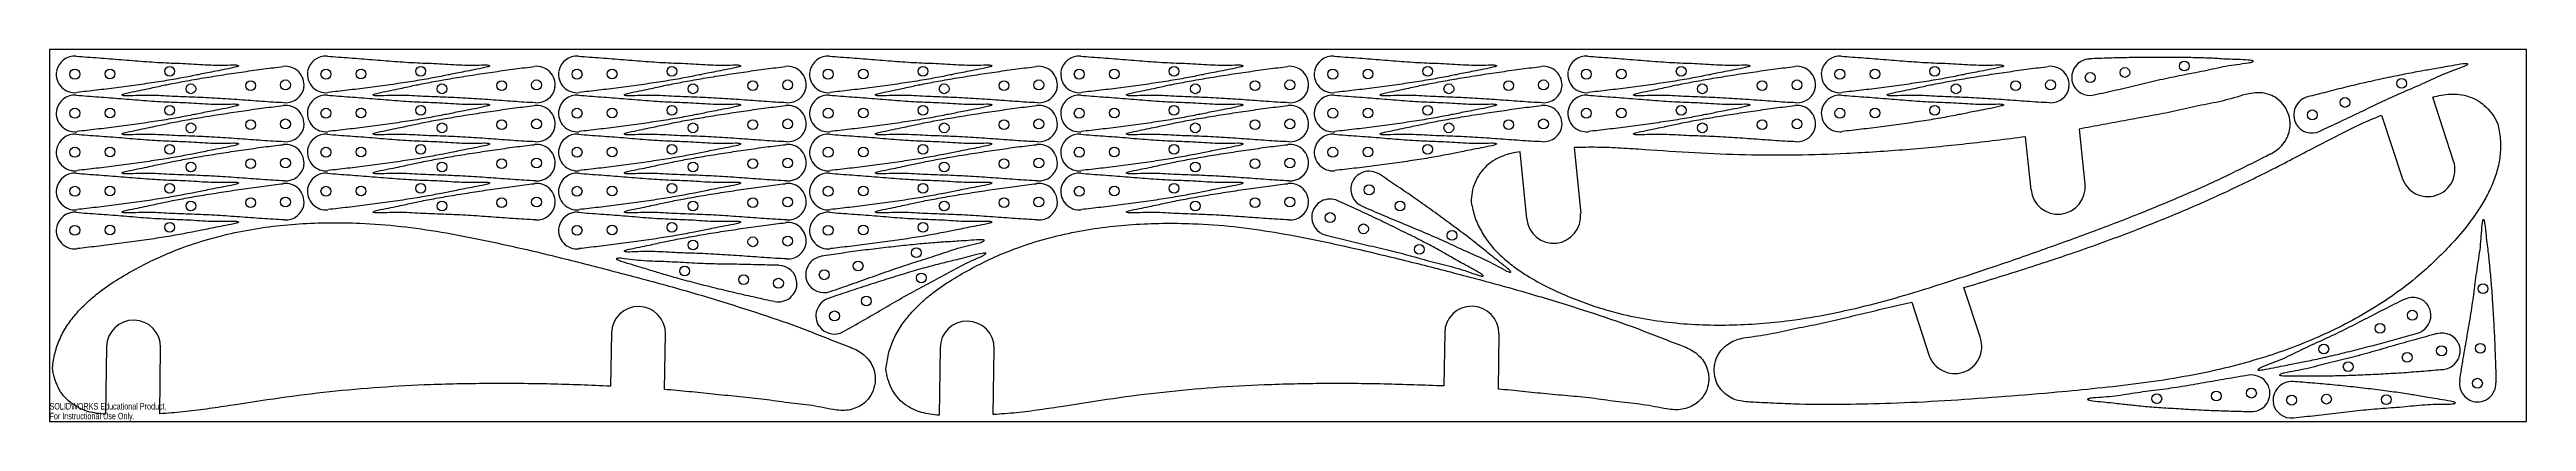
# Model space of a CAD drawing. Header units: millimetres. Extents: x 0 to 1016, y 0 to 152.
import ezdxf

# ---------------------------------------------------------------- set-up
doc = ezdxf.new("R2010")
doc.units = ezdxf.units.MM
doc.styles.add('SLDTEXTSTYLE0', font='TXT', dxfattribs={"width": 0.7})

msp = doc.modelspace()

# ---------------------------------------------------------------- texts
at = {"color": 7, "linetype": 'Continuous', "char_height": 2.637, "attachment_point": 1, "style": 'SLDTEXTSTYLE0'}
for s, insert in [('SOLIDWORKS Educational Product.', (0, 7.4)), ('For Instructional Use Only.', (0, 3.4))]:
    msp.add_mtext(s, dxfattribs=dict(at, insert=insert))

# ---------------------------------------------------------------- linework, layer by layer
at = {"color": 7, "linetype": 'Continuous', "lineweight": 25}
for p, q in [((0, 152.3), (0, -0.1)), ((1016, 152.3), (0, 152.3)), ((1016, -0.1), (1016, 152.3)), ((986.1, 106.6), (977.6, 132.8)), ((956.6, 125.4), (965, 99.7)), ((625.4, 112.1), (628.1, 85.1)), ((812.8, 94.8), (810.6, 116.5)), ((832.6, 119.7), (834.9, 97.1)), ((606, 82.9), (603.2, 110.4)), ((792.1, 34.1), (785.3, 54.7)), ((763.9, 48.8), (770.9, 27.2)), ((230.5, 36.1), (230.1, 14.3)), ((252.3, 13), (252.7, 35.8)), ((572.3, 36.2), (572, 14.4)), ((594.3, 13.1), (594.6, 35.9)), ((23.4, 30.4), (23, 2.8)), ((45.2, 3), (45.6, 30.1)), ((365.3, 30), (364.9, 2.4)), ((387.1, 2.7), (387.5, 29.7)), ((0, -0.1), (1016, -0.1))]:
    msp.add_line(p, q, dxfattribs=at)
for centre, radius in [((10.4, 142.2), 2.04), ((24.8, 142.3), 2), ((49.3, 143.4), 2), ((113.4, 142.2), 2.04), ((127.8, 142.3), 2), ((152.3, 143.4), 2), ((216.4, 142.2), 2.04), ((230.8, 142.3), 2), ((255.3, 143.4), 2), ((319.4, 142.2), 2.04), ((333.8, 142.3), 2), ((358.3, 143.4), 2), ((422.4, 142.2), 2.04), ((436.8, 142.3), 2), ((461.3, 143.4), 2), ((526.4, 142.2), 2.04), ((540.8, 142.3), 2), ((565.3, 143.4), 2), ((630.4, 142.2), 2.04), ((644.8, 142.3), 2), ((669.3, 143.4), 2), ((734.4, 142.2), 2.04), ((748.8, 142.3), 2), ((773.3, 143.4), 2), ((837.1, 140.8), 2.04), ((851.3, 142.9), 2), ((875.7, 145.5), 2), ((58, 136.2), 2), ((82.5, 137.5), 2), ((96.8, 137.8), 2.04), ((161, 136.2), 2), ((185.5, 137.5), 2), ((199.8, 137.8), 2.04), ((264, 136.2), 2), ((288.5, 137.5), 2), ((302.8, 137.8), 2.04), ((367, 136.2), 2), ((391.5, 137.5), 2), ((405.8, 137.8), 2.04), ((470, 136.2), 2), ((494.5, 137.5), 2), ((508.8, 137.8), 2.04), ((574, 136.2), 2), ((598.5, 137.5), 2), ((612.8, 137.8), 2.04), ((678, 136.2), 2), ((702.5, 137.5), 2), ((716.8, 137.8), 2.04), ((782, 136.2), 2), ((806.5, 137.5), 2), ((820.8, 137.8), 2.04), ((941.6, 130.6), 2), ((964.8, 138.4), 2), ((10.4, 126.2), 2.04), ((24.8, 126.3), 2), ((49.3, 127.4), 2), ((58, 120.2), 2), ((82.5, 121.5), 2), ((96.8, 121.8), 2.04), ((113.4, 126.2), 2.04), ((127.8, 126.3), 2), ((152.3, 127.4), 2), ((161, 120.2), 2), ((185.5, 121.5), 2), ((199.8, 121.8), 2.04), ((216.4, 126.2), 2.04), ((230.8, 126.3), 2), ((255.3, 127.4), 2), ((264, 120.2), 2), ((288.5, 121.5), 2), ((302.8, 121.8), 2.04), ((319.4, 126.2), 2.04), ((333.8, 126.3), 2), ((358.3, 127.4), 2), ((367, 120.2), 2), ((391.5, 121.5), 2), ((405.8, 121.8), 2.04), ((422.4, 126.2), 2.04), ((436.8, 126.3), 2), ((461.3, 127.4), 2), ((470, 120.2), 2), ((494.5, 121.5), 2), ((508.8, 121.8), 2.04), ((526.4, 126.2), 2.04), ((540.8, 126.3), 2), ((565.3, 127.4), 2), ((574, 120.2), 2), ((598.5, 121.5), 2), ((612.8, 121.8), 2.04), ((630.4, 126.2), 2.04), ((644.8, 126.3), 2), ((669.3, 127.4), 2), ((678, 120.2), 2), ((702.5, 121.5), 2), ((716.8, 121.8), 2.04), ((734.4, 126.2), 2.04), ((748.8, 126.3), 2), ((773.3, 127.4), 2), ((928.2, 125.5), 2.04), ((10.4, 110.2), 2.04), ((24.8, 110.3), 2), ((49.3, 111.4), 2), ((113.4, 110.2), 2.04), ((127.8, 110.3), 2), ((152.3, 111.4), 2), ((216.4, 110.2), 2.04), ((230.8, 110.3), 2), ((255.3, 111.4), 2), ((319.4, 110.2), 2.04), ((333.8, 110.3), 2), ((358.3, 111.4), 2), ((422.4, 110.2), 2.04), ((436.8, 110.3), 2), ((461.3, 111.4), 2), ((526.4, 110.2), 2.04), ((540.8, 110.3), 2), ((565.3, 111.4), 2), ((58, 104.2), 2), ((82.5, 105.5), 2), ((96.8, 105.8), 2.04), ((161, 104.2), 2), ((185.5, 105.5), 2), ((199.8, 105.8), 2.04), ((264, 104.2), 2), ((288.5, 105.5), 2), ((302.8, 105.8), 2.04), ((367, 104.2), 2), ((391.5, 105.5), 2), ((405.8, 105.8), 2.04), ((470, 104.2), 2), ((494.5, 105.5), 2), ((508.8, 105.8), 2.04), ((10.4, 94.2), 2.04), ((24.8, 94.3), 2), ((49.3, 95.4), 2), ((82.5, 89.5), 2), ((96.8, 89.8), 2.04), ((113.4, 94.2), 2.04), ((127.8, 94.3), 2), ((152.3, 95.4), 2), ((185.5, 89.5), 2), ((199.8, 89.8), 2.04), ((216.4, 94.2), 2.04), ((230.8, 94.3), 2), ((255.3, 95.4), 2), ((288.5, 89.5), 2), ((302.8, 89.8), 2.04), ((319.4, 94.2), 2.04), ((333.8, 94.3), 2), ((358.3, 95.4), 2), ((391.5, 89.5), 2), ((405.8, 89.8), 2.04), ((422.4, 94.2), 2.04), ((436.8, 94.3), 2), ((461.3, 95.4), 2), ((494.5, 89.5), 2), ((508.8, 89.8), 2.04), ((541.3, 94.8), 2.04), ((49.3, 79.4), 2), ((58, 88.2), 2), ((161, 88.2), 2), ((255.3, 79.4), 2), ((264, 88.2), 2), ((358.3, 79.4), 2), ((367, 88.2), 2), ((470, 88.2), 2), ((525.3, 83.4), 2.04), ((554, 88.2), 2), ((10.4, 78.2), 2.04), ((24.8, 78.3), 2), ((216.4, 78.2), 2.04), ((230.8, 78.3), 2), ((264, 72.2), 2), ((288.5, 73.5), 2), ((302.8, 73.8), 2.04), ((319.4, 78.2), 2.04), ((333.8, 78.3), 2), ((539, 78.8), 2), ((561.9, 70.4), 2), ((575.3, 76.1), 2), ((260.5, 61.5), 2), ((317.8, 60), 2.04), ((331.7, 63.6), 2), ((355.6, 69), 2), ((284.7, 58), 2), ((299, 56.5), 2.04), ((335.1, 49.2), 2), ((357.6, 58.7), 2), ((998.2, 54.3), 2), ((322, 43.1), 2.04), ((969.2, 43.4), 2.04), ((932.9, 29.6), 2), ((955.9, 38), 2), ((981.2, 28.8), 2.04), ((997.1, 29.8), 2), ((942.9, 22.3), 2), ((967.1, 26.1), 2), ((864.4, 9.2), 2), ((888.8, 10.3), 2), ((903.2, 11.5), 2.04), ((919.7, 8.6), 2.04), ((934, 9), 2), ((958.5, 8.8), 2), ((995.9, 15.5), 2.04)]:
    msp.add_circle(centre, radius, dxfattribs=at)
for centre, radius, start, end in [((10.4, 142.2), 7.62, 171.8465, 276.2525), ((10.4, 142), 7.62, 85.548, 169.6925), ((96.8, 137.8), 7.62, 352.4568, 96.8628), ((113.4, 142.2), 7.62, 171.8465, 276.2525), ((113.4, 142), 7.62, 85.548, 169.6925), ((199.8, 137.8), 7.62, 352.4568, 96.8628), ((216.4, 142.2), 7.62, 171.8465, 276.2525), ((216.4, 142), 7.62, 85.548, 169.6925), ((302.8, 137.8), 7.62, 352.4568, 96.8628), ((319.4, 142.2), 7.62, 171.8465, 276.2525), ((319.4, 142), 7.62, 85.548, 169.6925), ((405.8, 137.8), 7.62, 352.4568, 96.8628), ((422.4, 142.2), 7.62, 171.8465, 276.2525), ((422.4, 142), 7.62, 85.548, 169.6925), ((508.8, 137.8), 7.62, 352.4568, 96.8628), ((526.4, 142.2), 7.62, 171.8465, 276.2525), ((526.4, 142), 7.62, 85.548, 169.6925), ((612.8, 137.8), 7.62, 352.4568, 96.8628), ((630.4, 142.2), 7.62, 171.8465, 276.2525), ((630.4, 142), 7.62, 85.548, 169.6925), ((716.8, 137.8), 7.62, 352.4568, 96.8628), ((734.4, 142.2), 7.62, 171.8465, 276.2525), ((734.4, 142), 7.62, 85.548, 169.6925), ((820.8, 137.8), 7.62, 352.4568, 96.8628), ((837.1, 140.8), 7.62, 92.3354, 196.7413), ((10.4, 126), 7.62, 85.548, 169.6925), ((96.9, 138.1), 7.62, 266.1583, 350.3028), ((113.4, 126), 7.62, 85.548, 169.6925), ((199.9, 138.1), 7.62, 266.1583, 350.3028), ((216.4, 126), 7.62, 85.548, 169.6925), ((302.9, 138.1), 7.62, 266.1583, 350.3028), ((319.4, 126), 7.62, 85.548, 169.6925), ((405.9, 138.1), 7.62, 266.1583, 350.3028), ((422.4, 126), 7.62, 85.548, 169.6925), ((508.9, 138.1), 7.62, 266.1583, 350.3028), ((526.4, 126), 7.62, 85.548, 169.6925), ((612.9, 138.1), 7.62, 266.1583, 350.3028), ((630.4, 126), 7.62, 85.548, 169.6925), ((716.9, 138.1), 7.62, 266.1583, 350.3028), ((734.4, 126), 7.62, 85.548, 169.6925), ((820.9, 138.1), 7.62, 266.1583, 350.3028), ((837, 141.1), 7.62, 198.8954, 283.0398), ((928.2, 125.5), 7.62, 104.7787, 209.1846), ((10.4, 126.2), 7.62, 171.8465, 276.2525), ((96.8, 121.8), 7.62, 352.4568, 96.8628), ((113.4, 126.2), 7.62, 171.8465, 276.2525), ((199.8, 121.8), 7.62, 352.4568, 96.8628), ((216.4, 126.2), 7.62, 171.8465, 276.2525), ((302.8, 121.8), 7.62, 352.4568, 96.8628), ((319.4, 126.2), 7.62, 171.8465, 276.2525), ((405.8, 121.8), 7.62, 352.4568, 96.8628), ((422.4, 126.2), 7.62, 171.8465, 276.2525), ((508.8, 121.8), 7.62, 352.4568, 96.8628), ((526.4, 126.2), 7.62, 171.8465, 276.2525), ((612.8, 121.8), 7.62, 352.4568, 96.8628), ((630.4, 126.2), 7.62, 171.8465, 276.2525), ((716.8, 121.8), 7.62, 352.4568, 96.8628), ((734.4, 126.2), 7.62, 171.8465, 276.2525), ((10.4, 110), 7.62, 85.548, 169.6925), ((96.8, 105.8), 7.62, 352.4568, 96.8628), ((96.9, 122.1), 7.62, 266.1583, 350.3028), ((113.4, 110), 7.62, 85.548, 169.6925), ((199.8, 105.8), 7.62, 352.4568, 96.8628), ((199.9, 122.1), 7.62, 266.1583, 350.3028), ((216.4, 110), 7.62, 85.548, 169.6925), ((302.8, 105.8), 7.62, 352.4568, 96.8628), ((302.9, 122.1), 7.62, 266.1583, 350.3028), ((319.4, 110), 7.62, 85.548, 169.6925), ((405.8, 105.8), 7.62, 352.4568, 96.8628), ((405.9, 122.1), 7.62, 266.1583, 350.3028), ((422.4, 110), 7.62, 85.548, 169.6925), ((508.8, 105.8), 7.62, 352.4568, 96.8628), ((508.9, 122.1), 7.62, 266.1583, 350.3028), ((526.4, 110), 7.62, 85.548, 169.6925), ((612.9, 122.1), 7.62, 266.1583, 350.3028), ((716.9, 122.1), 7.62, 266.1583, 350.3028), ((928, 125.7), 7.62, 211.3386, 295.4831), ((10.4, 110.2), 7.62, 171.8465, 276.2525), ((96.9, 106.1), 7.62, 266.1583, 350.3028), ((113.4, 110.2), 7.62, 171.8465, 276.2525), ((199.9, 106.1), 7.62, 266.1583, 350.3028), ((216.4, 110.2), 7.62, 171.8465, 276.2525), ((302.9, 106.1), 7.62, 266.1583, 350.3028), ((319.4, 110.2), 7.62, 171.8465, 276.2525), ((405.9, 106.1), 7.62, 266.1583, 350.3028), ((422.4, 110.2), 7.62, 171.8465, 276.2525), ((508.9, 106.1), 7.62, 266.1583, 350.3028), ((526.4, 110.2), 7.62, 171.8465, 276.2525), ((541.3, 94.8), 7.62, 56.4931, 160.899), ((975.6, 103.1), 11.1, 198.0245, 18.0245), ((10.4, 94.2), 7.62, 171.8465, 276.2525), ((10.4, 94), 7.62, 85.548, 169.6925), ((96.8, 89.8), 7.62, 352.4568, 96.8628), ((113.4, 94.2), 7.62, 171.8465, 276.2525), ((113.4, 94), 7.62, 85.548, 169.6925), ((199.8, 89.8), 7.62, 352.4568, 96.8628), ((216.4, 94.2), 7.62, 171.8465, 276.2525), ((216.4, 94), 7.62, 85.548, 169.6925), ((302.8, 89.8), 7.62, 352.4568, 96.8628), ((319.4, 94.2), 7.62, 171.8465, 276.2525), ((319.4, 94), 7.62, 85.548, 169.6925), ((405.8, 89.8), 7.62, 352.4568, 96.8628), ((422.4, 94.2), 7.62, 171.8465, 276.2525), ((422.4, 94), 7.62, 85.548, 169.6925), ((508.8, 89.8), 7.62, 352.4568, 96.8628), ((541.4, 95.1), 7.62, 163.053, 247.1975), ((823.9, 95.9), 11.1, 185.7572, 5.7572), ((10.4, 78), 7.62, 85.548, 169.6925), ((96.9, 90.1), 7.62, 266.1583, 350.3028), ((199.9, 90.1), 7.62, 266.1583, 350.3028), ((216.4, 78), 7.62, 85.548, 169.6925), ((302.8, 73.8), 7.62, 352.4568, 96.8628), ((302.9, 90.1), 7.62, 266.1583, 350.3028), ((319.4, 78), 7.62, 85.548, 169.6925), ((405.9, 90.1), 7.62, 266.1583, 350.3028), ((508.9, 90.1), 7.62, 266.1583, 350.3028), ((525.3, 83.4), 7.62, 65.8456, 170.2516), ((525.4, 83.6), 7.62, 172.4056, 256.5501), ((617, 84), 11.1, 185.7572, 5.7572), ((10.4, 78.2), 7.62, 171.8465, 276.2525), ((216.4, 78.2), 7.62, 171.8465, 276.2525), ((302.9, 74.1), 7.62, 266.1583, 350.3028), ((319.4, 78.2), 7.62, 171.8465, 276.2525), ((299, 56.2), 7.62, 4.6233, 88.7678), ((317.8, 60), 7.62, 98.7074, 203.1133), ((299, 56.5), 7.62, 258.0633, 2.4693), ((317.7, 60.3), 7.62, 205.2673, 289.4118), ((34.5, 30.3), 11.1, 359.1065, 179.1065), ((241.6, 35.9), 11.1, 359.1065, 179.1065), ((322, 43.1), 7.62, 109.1642, 213.5702), ((376.4, 29.9), 11.1, 359.2385, 179.2385), ((583.4, 36), 11.1, 359.2385, 179.2385), ((969.4, 43.1), 7.62, 32.627, 116.7714), ((969.2, 43.4), 7.62, 286.067, 30.4729), ((321.9, 43.3), 7.62, 215.7242, 299.8687), ((781.5, 30.6), 11.1, 198.0245, 18.0245), ((981.3, 28.5), 7.62, 21.6418, 105.7862), ((981.2, 28.8), 7.62, 275.0818, 19.4878), ((903.2, 11.3), 7.62, 15.4064, 99.5509), ((903.2, 11.5), 7.62, 268.8464, 13.2524), ((919.7, 8.6), 7.62, 85.6756, 190.0815), ((996.2, 15.4), 7.62, 170.5176, 254.6621), ((995.9, 15.5), 7.62, 256.8161, 1.2221), ((919.6, 8.9), 7.62, 192.2356, 276.38)]:
    msp.add_arc(centre, radius, start, end, dxfattribs=at)
for points, knots in [([(11, 149.6), (14, 149.3), (20.2, 148.9), (29.4, 148.2), (38.6, 147.4), (47.8, 146.8), (57, 146.6), (66.2, 145.8), (72.3, 145.9), (75.4, 146)], [0, 0, 0, 0, 0.142858, 0.285744, 0.42862, 0.571443, 0.714311, 0.8572, 1, 1, 1, 1]), ([(75.4, 146), (75.7, 146), (76.3, 146), (77, 145.9), (77.3, 145.8), (77.5, 145.7), (77.5, 145.7), (77.5, 145.7), (77.5, 145.6), (77.5, 145.6), (77.5, 145.5), (77.4, 145.4), (77.1, 145.3), (76.5, 145.1), (74.5, 144.6), (71.4, 144), (67.5, 143.3), (64.1, 142.6), (61.2, 142), (57.1, 141.2), (51.4, 140.1), (43.8, 138.9), (35.7, 137.7), (27.5, 136.6), (19.3, 135.6), (13.9, 135), (11.3, 134.7)], [0, 0, 0, 0, 0.014883, 0.024704, 0.029496, 0.030305, 0.03096, 0.031495, 0.032087, 0.032711, 0.03348, 0.034448, 0.039297, 0.046514, 0.061787, 0.126211, 0.184328, 0.23255, 0.274164, 0.312459, 0.412926, 0.525948, 0.645765, 0.76632, 0.884288, 1, 1, 1, 1]), ([(31.9, 133.3), (31.6, 133.3), (31, 133.3), (30.3, 133.4), (30, 133.5), (29.8, 133.6), (29.8, 133.6), (29.8, 133.6), (29.8, 133.7), (29.8, 133.7), (29.8, 133.8), (29.9, 133.9), (30.2, 134), (30.8, 134.2), (32.8, 134.7), (35.9, 135.3), (39.8, 136.1), (43.1, 136.8), (46, 137.5), (50.1, 138.3), (55.8, 139.4), (63.4, 140.7), (71.5, 142), (79.7, 143.2), (87.9, 144.4), (93.2, 145), (95.9, 145.3)], [0, 0, 0, 0, 0.0148832, 0.0247036, 0.0294962, 0.0303048, 0.0309601, 0.031495, 0.0320868, 0.0327112, 0.0334803, 0.034448, 0.0392967, 0.0465143, 0.0617866, 0.1262107, 0.1843285, 0.2325499, 0.2741638, 0.3124586, 0.4129258, 0.5259483, 0.645765, 0.7663204, 0.8842882, 1, 1, 1, 1]), ([(114, 149.6), (117, 149.3), (123.2, 148.9), (132.4, 148.2), (141.6, 147.4), (150.8, 146.8), (160, 146.6), (169.2, 145.8), (175.3, 145.9), (178.4, 146)], [0, 0, 0, 0, 0.142858, 0.285744, 0.42862, 0.571443, 0.714311, 0.8572, 1, 1, 1, 1]), ([(178.4, 146), (178.7, 146), (179.3, 146), (180, 145.9), (180.3, 145.8), (180.5, 145.7), (180.5, 145.7), (180.5, 145.7), (180.5, 145.6), (180.5, 145.6), (180.5, 145.5), (180.4, 145.4), (180.1, 145.3), (179.5, 145.1), (177.5, 144.6), (174.4, 144), (170.5, 143.3), (167.1, 142.6), (164.2, 142), (160.1, 141.2), (154.4, 140.1), (146.8, 138.9), (138.7, 137.7), (130.5, 136.6), (122.3, 135.6), (116.9, 135), (114.3, 134.7)], [0, 0, 0, 0, 0.014883, 0.024704, 0.029496, 0.030305, 0.03096, 0.031495, 0.032087, 0.032711, 0.03348, 0.034448, 0.039297, 0.046514, 0.061787, 0.126211, 0.184328, 0.23255, 0.274164, 0.312459, 0.412926, 0.525948, 0.645765, 0.76632, 0.884288, 1, 1, 1, 1]), ([(134.9, 133.3), (134.6, 133.3), (134, 133.3), (133.3, 133.4), (133, 133.5), (132.8, 133.6), (132.8, 133.6), (132.8, 133.6), (132.8, 133.7), (132.8, 133.7), (132.8, 133.8), (132.9, 133.9), (133.2, 134), (133.8, 134.2), (135.8, 134.7), (138.9, 135.3), (142.8, 136.1), (146.1, 136.8), (149, 137.5), (153.1, 138.3), (158.8, 139.4), (166.4, 140.7), (174.5, 142), (182.7, 143.2), (190.9, 144.4), (196.2, 145), (198.9, 145.3)], [0, 0, 0, 0, 0.0148832, 0.0247036, 0.0294962, 0.0303048, 0.0309601, 0.031495, 0.0320868, 0.0327112, 0.0334803, 0.034448, 0.0392967, 0.0465143, 0.0617866, 0.1262107, 0.1843285, 0.2325499, 0.2741638, 0.3124586, 0.4129258, 0.5259483, 0.645765, 0.7663204, 0.8842882, 1, 1, 1, 1]), ([(217, 149.6), (220, 149.3), (226.2, 148.9), (235.4, 148.2), (244.6, 147.4), (253.8, 146.8), (263, 146.6), (272.2, 145.8), (278.3, 145.9), (281.4, 146)], [0, 0, 0, 0, 0.142858, 0.285744, 0.42862, 0.571443, 0.714311, 0.8572, 1, 1, 1, 1]), ([(281.4, 146), (281.7, 146), (282.3, 146), (283, 145.9), (283.3, 145.8), (283.5, 145.7), (283.5, 145.7), (283.5, 145.7), (283.5, 145.6), (283.5, 145.6), (283.5, 145.5), (283.4, 145.4), (283.1, 145.3), (282.5, 145.1), (280.5, 144.6), (277.4, 144), (273.5, 143.3), (270.1, 142.6), (267.2, 142), (263.1, 141.2), (257.4, 140.1), (249.8, 138.9), (241.7, 137.7), (233.5, 136.6), (225.3, 135.6), (219.9, 135), (217.3, 134.7)], [0, 0, 0, 0, 0.014883, 0.024704, 0.029496, 0.030305, 0.03096, 0.031495, 0.032087, 0.032711, 0.03348, 0.034448, 0.039297, 0.046514, 0.061787, 0.126211, 0.184328, 0.23255, 0.274164, 0.312459, 0.412926, 0.525948, 0.645765, 0.76632, 0.884288, 1, 1, 1, 1]), ([(237.9, 133.3), (237.6, 133.3), (237, 133.3), (236.3, 133.4), (236, 133.5), (235.8, 133.6), (235.8, 133.6), (235.8, 133.6), (235.8, 133.7), (235.8, 133.7), (235.8, 133.8), (235.9, 133.9), (236.2, 134), (236.8, 134.2), (238.8, 134.7), (241.9, 135.3), (245.8, 136.1), (249.1, 136.8), (252, 137.5), (256.1, 138.3), (261.8, 139.4), (269.4, 140.7), (277.5, 142), (285.7, 143.2), (293.9, 144.4), (299.2, 145), (301.9, 145.3)], [0, 0, 0, 0, 0.0148832, 0.0247036, 0.0294962, 0.0303048, 0.0309601, 0.031495, 0.0320868, 0.0327112, 0.0334803, 0.034448, 0.0392967, 0.0465143, 0.0617866, 0.1262107, 0.1843285, 0.2325499, 0.2741638, 0.3124586, 0.4129258, 0.5259483, 0.645765, 0.7663204, 0.8842882, 1, 1, 1, 1]), ([(320, 149.6), (323, 149.3), (329.2, 148.9), (338.4, 148.2), (347.6, 147.4), (356.8, 146.8), (366, 146.6), (375.2, 145.8), (381.3, 145.9), (384.4, 146)], [0, 0, 0, 0, 0.142858, 0.285744, 0.42862, 0.571443, 0.714311, 0.8572, 1, 1, 1, 1]), ([(384.4, 146), (384.7, 146), (385.3, 146), (386, 145.9), (386.3, 145.8), (386.5, 145.7), (386.5, 145.7), (386.5, 145.7), (386.5, 145.6), (386.5, 145.6), (386.5, 145.5), (386.4, 145.4), (386.1, 145.3), (385.5, 145.1), (383.5, 144.6), (380.4, 144), (376.5, 143.3), (373.1, 142.6), (370.2, 142), (366.1, 141.2), (360.4, 140.1), (352.8, 138.9), (344.7, 137.7), (336.5, 136.6), (328.3, 135.6), (322.9, 135), (320.3, 134.7)], [0, 0, 0, 0, 0.014883, 0.024704, 0.029496, 0.030305, 0.03096, 0.031495, 0.032087, 0.032711, 0.03348, 0.034448, 0.039297, 0.046514, 0.061787, 0.126211, 0.184328, 0.23255, 0.274164, 0.312459, 0.412926, 0.525948, 0.645765, 0.76632, 0.884288, 1, 1, 1, 1]), ([(340.9, 133.3), (340.6, 133.3), (340, 133.3), (339.3, 133.4), (339, 133.5), (338.8, 133.6), (338.8, 133.6), (338.8, 133.6), (338.8, 133.7), (338.8, 133.7), (338.8, 133.8), (338.9, 133.9), (339.2, 134), (339.8, 134.2), (341.8, 134.7), (344.9, 135.3), (348.8, 136.1), (352.1, 136.8), (355, 137.5), (359.1, 138.3), (364.8, 139.4), (372.4, 140.7), (380.5, 142), (388.7, 143.2), (396.9, 144.4), (402.2, 145), (404.9, 145.3)], [0, 0, 0, 0, 0.0148832, 0.0247036, 0.0294962, 0.0303048, 0.0309601, 0.031495, 0.0320868, 0.0327112, 0.0334803, 0.034448, 0.0392967, 0.0465143, 0.0617866, 0.1262107, 0.1843285, 0.2325499, 0.2741638, 0.3124586, 0.4129258, 0.5259483, 0.645765, 0.7663204, 0.8842882, 1, 1, 1, 1]), ([(423, 149.6), (426, 149.3), (432.2, 148.9), (441.4, 148.2), (450.6, 147.4), (459.8, 146.8), (469, 146.6), (478.2, 145.8), (484.3, 145.9), (487.4, 146)], [0, 0, 0, 0, 0.142858, 0.285744, 0.42862, 0.571443, 0.714311, 0.8572, 1, 1, 1, 1]), ([(487.4, 146), (487.7, 146), (488.3, 146), (489, 145.9), (489.3, 145.8), (489.5, 145.7), (489.5, 145.7), (489.5, 145.7), (489.5, 145.6), (489.5, 145.6), (489.5, 145.5), (489.4, 145.4), (489.1, 145.3), (488.5, 145.1), (486.5, 144.6), (483.4, 144), (479.5, 143.3), (476.1, 142.6), (473.2, 142), (469.1, 141.2), (463.4, 140.1), (455.8, 138.9), (447.7, 137.7), (439.5, 136.6), (431.3, 135.6), (425.9, 135), (423.3, 134.7)], [0, 0, 0, 0, 0.014883, 0.024704, 0.029496, 0.030305, 0.03096, 0.031495, 0.032087, 0.032711, 0.03348, 0.034448, 0.039297, 0.046514, 0.061787, 0.126211, 0.184328, 0.23255, 0.274164, 0.312459, 0.412926, 0.525948, 0.645765, 0.76632, 0.884288, 1, 1, 1, 1]), ([(443.9, 133.3), (443.6, 133.3), (443, 133.3), (442.3, 133.4), (442, 133.5), (441.8, 133.6), (441.8, 133.6), (441.8, 133.6), (441.8, 133.7), (441.8, 133.7), (441.8, 133.8), (441.9, 133.9), (442.2, 134), (442.8, 134.2), (444.8, 134.7), (447.9, 135.3), (451.8, 136.1), (455.1, 136.8), (458, 137.5), (462.1, 138.3), (467.8, 139.4), (475.4, 140.7), (483.5, 142), (491.7, 143.2), (499.9, 144.4), (505.2, 145), (507.9, 145.3)], [0, 0, 0, 0, 0.014883, 0.024704, 0.029496, 0.030305, 0.03096, 0.031495, 0.032087, 0.032711, 0.03348, 0.034448, 0.039297, 0.046514, 0.061787, 0.126211, 0.184328, 0.23255, 0.274164, 0.312459, 0.412926, 0.525948, 0.645765, 0.76632, 0.884288, 1, 1, 1, 1]), ([(527, 149.6), (530, 149.3), (536.2, 148.9), (545.4, 148.2), (554.6, 147.4), (563.8, 146.8), (573, 146.6), (582.2, 145.8), (588.3, 145.9), (591.4, 146)], [0, 0, 0, 0, 0.142858, 0.285744, 0.42862, 0.571443, 0.714311, 0.8572, 1, 1, 1, 1]), ([(591.4, 146), (591.7, 146), (592.3, 146), (593, 145.9), (593.3, 145.8), (593.5, 145.7), (593.5, 145.7), (593.5, 145.7), (593.5, 145.6), (593.5, 145.6), (593.5, 145.5), (593.4, 145.4), (593.1, 145.3), (592.5, 145.1), (590.5, 144.6), (587.4, 144), (583.5, 143.3), (580.1, 142.6), (577.2, 142), (573.1, 141.2), (567.4, 140.1), (559.8, 138.9), (551.7, 137.7), (543.5, 136.6), (535.3, 135.6), (529.9, 135), (527.3, 134.7)], [0, 0, 0, 0, 0.0148832, 0.0247036, 0.0294962, 0.0303048, 0.0309601, 0.031495, 0.0320868, 0.0327112, 0.0334803, 0.034448, 0.0392967, 0.0465143, 0.0617866, 0.1262107, 0.1843285, 0.2325499, 0.2741638, 0.3124586, 0.4129258, 0.5259483, 0.645765, 0.7663204, 0.8842882, 1, 1, 1, 1]), ([(547.9, 133.3), (547.6, 133.3), (547, 133.3), (546.3, 133.4), (546, 133.5), (545.8, 133.6), (545.8, 133.6), (545.8, 133.6), (545.8, 133.7), (545.8, 133.7), (545.8, 133.8), (545.9, 133.9), (546.2, 134), (546.8, 134.2), (548.8, 134.7), (551.9, 135.3), (555.8, 136.1), (559.1, 136.8), (562, 137.5), (566.1, 138.3), (571.8, 139.4), (579.4, 140.7), (587.5, 142), (595.7, 143.2), (603.9, 144.4), (609.2, 145), (611.9, 145.3)], [0, 0, 0, 0, 0.014883, 0.024704, 0.029496, 0.030305, 0.03096, 0.031495, 0.032087, 0.032711, 0.03348, 0.034448, 0.039297, 0.046514, 0.061787, 0.126211, 0.184328, 0.23255, 0.274164, 0.312459, 0.412926, 0.525948, 0.645765, 0.76632, 0.884288, 1, 1, 1, 1]), ([(631, 149.6), (634, 149.3), (640.2, 148.9), (649.4, 148.2), (658.6, 147.4), (667.8, 146.8), (677, 146.6), (686.2, 145.8), (692.3, 145.9), (695.4, 146)], [0, 0, 0, 0, 0.142858, 0.285744, 0.42862, 0.571443, 0.714311, 0.8572, 1, 1, 1, 1]), ([(695.4, 146), (695.7, 146), (696.3, 146), (697, 145.9), (697.3, 145.8), (697.5, 145.7), (697.5, 145.7), (697.5, 145.7), (697.5, 145.6), (697.5, 145.6), (697.5, 145.5), (697.4, 145.4), (697.1, 145.3), (696.5, 145.1), (694.5, 144.6), (691.4, 144), (687.5, 143.3), (684.1, 142.6), (681.2, 142), (677.1, 141.2), (671.4, 140.1), (663.8, 138.9), (655.7, 137.7), (647.5, 136.6), (639.3, 135.6), (633.9, 135), (631.3, 134.7)], [0, 0, 0, 0, 0.014883, 0.024704, 0.029496, 0.030305, 0.03096, 0.031495, 0.032087, 0.032711, 0.03348, 0.034448, 0.039297, 0.046514, 0.061787, 0.126211, 0.184328, 0.23255, 0.274164, 0.312459, 0.412926, 0.525948, 0.645765, 0.76632, 0.884288, 1, 1, 1, 1]), ([(651.9, 133.3), (651.6, 133.3), (651, 133.3), (650.3, 133.4), (650, 133.5), (649.8, 133.6), (649.8, 133.6), (649.8, 133.6), (649.8, 133.7), (649.8, 133.7), (649.8, 133.8), (649.9, 133.9), (650.2, 134), (650.8, 134.2), (652.8, 134.7), (655.9, 135.3), (659.8, 136.1), (663.1, 136.8), (666, 137.5), (670.1, 138.3), (675.8, 139.4), (683.4, 140.7), (691.5, 142), (699.7, 143.2), (707.9, 144.4), (713.2, 145), (715.9, 145.3)], [0, 0, 0, 0, 0.014883, 0.024704, 0.029496, 0.030305, 0.03096, 0.031495, 0.032087, 0.032711, 0.03348, 0.034448, 0.039297, 0.046514, 0.061787, 0.126211, 0.184328, 0.23255, 0.274164, 0.312459, 0.412926, 0.525948, 0.645765, 0.76632, 0.884288, 1, 1, 1, 1]), ([(735, 149.6), (738, 149.3), (744.2, 148.9), (753.4, 148.2), (762.6, 147.4), (771.8, 146.8), (781, 146.6), (790.2, 145.8), (796.3, 145.9), (799.4, 146)], [0, 0, 0, 0, 0.142858, 0.285744, 0.42862, 0.571443, 0.714311, 0.8572, 1, 1, 1, 1]), ([(799.4, 146), (799.7, 146), (800.3, 146), (801, 145.9), (801.3, 145.8), (801.5, 145.7), (801.5, 145.7), (801.5, 145.7), (801.5, 145.6), (801.5, 145.6), (801.5, 145.5), (801.4, 145.4), (801.1, 145.3), (800.5, 145.1), (798.5, 144.6), (795.4, 144), (791.5, 143.3), (788.1, 142.6), (785.2, 142), (781.1, 141.2), (775.4, 140.1), (767.8, 138.9), (759.7, 137.7), (751.5, 136.6), (743.3, 135.6), (737.9, 135), (735.3, 134.7)], [0, 0, 0, 0, 0.014883, 0.024704, 0.029496, 0.030305, 0.03096, 0.031495, 0.032087, 0.032711, 0.03348, 0.034448, 0.039297, 0.046514, 0.061787, 0.126211, 0.184328, 0.23255, 0.274164, 0.312459, 0.412926, 0.525948, 0.645765, 0.76632, 0.884288, 1, 1, 1, 1]), ([(755.9, 133.3), (755.6, 133.3), (755, 133.3), (754.3, 133.4), (754, 133.5), (753.8, 133.6), (753.8, 133.6), (753.8, 133.6), (753.8, 133.7), (753.8, 133.7), (753.8, 133.8), (753.9, 133.9), (754.2, 134), (754.8, 134.2), (756.8, 134.7), (759.9, 135.3), (763.8, 136.1), (767.1, 136.8), (770, 137.5), (774.1, 138.3), (779.8, 139.4), (787.4, 140.7), (795.5, 142), (803.7, 143.2), (811.9, 144.4), (817.2, 145), (819.9, 145.3)], [0, 0, 0, 0, 0.014883, 0.024704, 0.029496, 0.030305, 0.03096, 0.031495, 0.032087, 0.032711, 0.03348, 0.034448, 0.039297, 0.046514, 0.061787, 0.126211, 0.184328, 0.23255, 0.274164, 0.312459, 0.412926, 0.525948, 0.645765, 0.76632, 0.884288, 1, 1, 1, 1]), ([(901.9, 146.8), (902.2, 146.9), (902.8, 147), (903.5, 147.2), (903.8, 147.3), (903.9, 147.4), (903.9, 147.4), (903.9, 147.5), (904, 147.5), (903.9, 147.6), (903.9, 147.6), (903.8, 147.7), (903.5, 147.8), (902.8, 147.9), (900.8, 148.1), (897.6, 148.2), (893.7, 148.3), (890.3, 148.5), (887.3, 148.7), (883.1, 148.9), (877.3, 149), (869.6, 149.1), (861.4, 149.1), (853.1, 149), (844.9, 148.8), (839.5, 148.6), (836.8, 148.5)], [0, 0, 0, 0, 0.014883, 0.024704, 0.029496, 0.030305, 0.03096, 0.031495, 0.032087, 0.032711, 0.03348, 0.034448, 0.039297, 0.046514, 0.061787, 0.126211, 0.184328, 0.23255, 0.274164, 0.312459, 0.412926, 0.525948, 0.645765, 0.76632, 0.884288, 1, 1, 1, 1]), ([(838.7, 133.7), (841.7, 134.4), (847.7, 135.7), (856.7, 137.8), (865.7, 140), (874.7, 141.9), (883.8, 143.5), (892.7, 145.7), (898.8, 146.4), (901.9, 146.8)], [0, 0, 0, 0, 0.142858, 0.285744, 0.42862, 0.571443, 0.714311, 0.8572, 1, 1, 1, 1]), ([(990.2, 145.3), (990.5, 145.4), (991, 145.6), (991.6, 146), (991.9, 146.2), (992, 146.3), (992, 146.3), (992, 146.4), (992, 146.4), (992, 146.4), (991.9, 146.5), (991.8, 146.5), (991.5, 146.5), (990.9, 146.5), (988.9, 146.3), (985.7, 145.7), (981.8, 145), (978.4, 144.4), (975.5, 143.9), (971.4, 143.2), (965.7, 142.1), (958.1, 140.6), (950.1, 138.8), (942, 136.9), (934.1, 134.9), (928.8, 133.5), (926.2, 132.9)], [0, 0, 0, 0, 0.014883, 0.024704, 0.029496, 0.030305, 0.03096, 0.031495, 0.032087, 0.032711, 0.03348, 0.034448, 0.039297, 0.046514, 0.061787, 0.126211, 0.184328, 0.23255, 0.274164, 0.312459, 0.412926, 0.525948, 0.645765, 0.76632, 0.884288, 1, 1, 1, 1]), ([(931.3, 118.9), (934.1, 120.2), (939.7, 122.8), (948, 126.7), (956.3, 130.8), (964.7, 134.6), (973.2, 138.1), (981.5, 142.2), (987.3, 144.2), (990.2, 145.3)], [0, 0, 0, 0, 0.142858, 0.285744, 0.42862, 0.571443, 0.714311, 0.8572, 1, 1, 1, 1]), ([(11, 133.6), (14, 133.3), (20.2, 132.9), (29.4, 132.2), (38.6, 131.4), (47.8, 130.8), (57, 130.6), (66.2, 129.8), (72.3, 129.9), (75.4, 130)], [0, 0, 0, 0, 0.142858, 0.285744, 0.42862, 0.571443, 0.714311, 0.8572, 1, 1, 1, 1]), ([(96.4, 130.5), (93.3, 130.6), (87.1, 131), (78, 131.7), (68.8, 132.3), (59.6, 132.8), (50.3, 133), (41.1, 133.7), (35, 133.4), (31.9, 133.3)], [0, 0, 0, 0, 0.142858, 0.285744, 0.42862, 0.571443, 0.714311, 0.8572, 1, 1, 1, 1]), ([(114, 133.6), (117, 133.3), (123.2, 132.9), (132.4, 132.2), (141.6, 131.4), (150.8, 130.8), (160, 130.6), (169.2, 129.8), (175.3, 129.9), (178.4, 130)], [0, 0, 0, 0, 0.142858, 0.285744, 0.42862, 0.571443, 0.714311, 0.8572, 1, 1, 1, 1]), ([(199.4, 130.5), (196.3, 130.6), (190.1, 131), (181, 131.7), (171.8, 132.3), (162.6, 132.8), (153.3, 133), (144.1, 133.7), (138, 133.4), (134.9, 133.3)], [0, 0, 0, 0, 0.142858, 0.285744, 0.42862, 0.571443, 0.714311, 0.8572, 1, 1, 1, 1]), ([(217, 133.6), (220, 133.3), (226.2, 132.9), (235.4, 132.2), (244.6, 131.4), (253.8, 130.8), (263, 130.6), (272.2, 129.8), (278.3, 129.9), (281.4, 130)], [0, 0, 0, 0, 0.142858, 0.285744, 0.42862, 0.571443, 0.714311, 0.8572, 1, 1, 1, 1]), ([(302.4, 130.5), (299.3, 130.6), (293.1, 131), (284, 131.7), (274.8, 132.3), (265.6, 132.8), (256.3, 133), (247.1, 133.7), (241, 133.4), (237.9, 133.3)], [0, 0, 0, 0, 0.142858, 0.285744, 0.42862, 0.571443, 0.714311, 0.8572, 1, 1, 1, 1]), ([(320, 133.6), (323, 133.3), (329.2, 132.9), (338.4, 132.2), (347.6, 131.4), (356.8, 130.8), (366, 130.6), (375.2, 129.8), (381.3, 129.9), (384.4, 130)], [0, 0, 0, 0, 0.142858, 0.285744, 0.42862, 0.571443, 0.714311, 0.8572, 1, 1, 1, 1]), ([(405.4, 130.5), (402.3, 130.6), (396.1, 131), (387, 131.7), (377.8, 132.3), (368.6, 132.8), (359.3, 133), (350.1, 133.7), (344, 133.4), (340.9, 133.3)], [0, 0, 0, 0, 0.142858, 0.285744, 0.42862, 0.571443, 0.714311, 0.8572, 1, 1, 1, 1]), ([(423, 133.6), (426, 133.3), (432.2, 132.9), (441.4, 132.2), (450.6, 131.4), (459.8, 130.8), (469, 130.6), (478.2, 129.8), (484.3, 129.9), (487.4, 130)], [0, 0, 0, 0, 0.142858, 0.285744, 0.42862, 0.571443, 0.714311, 0.8572, 1, 1, 1, 1]), ([(508.4, 130.5), (505.3, 130.6), (499.1, 131), (490, 131.7), (480.8, 132.3), (471.6, 132.8), (462.3, 133), (453.1, 133.7), (447, 133.4), (443.9, 133.3)], [0, 0, 0, 0, 0.142858, 0.285744, 0.42862, 0.571443, 0.714311, 0.8572, 1, 1, 1, 1]), ([(527, 133.6), (530, 133.3), (536.2, 132.9), (545.4, 132.2), (554.6, 131.4), (563.8, 130.8), (573, 130.6), (582.2, 129.8), (588.3, 129.9), (591.4, 130)], [0, 0, 0, 0, 0.142858, 0.285744, 0.42862, 0.571443, 0.714311, 0.8572, 1, 1, 1, 1]), ([(612.4, 130.5), (609.3, 130.6), (603.1, 131), (594, 131.7), (584.8, 132.3), (575.6, 132.8), (566.3, 133), (557.1, 133.7), (551, 133.4), (547.9, 133.3)], [0, 0, 0, 0, 0.142858, 0.285744, 0.42862, 0.571443, 0.714311, 0.8572, 1, 1, 1, 1]), ([(583.2, 89.7), (583.6, 87.6), (584.5, 83.5), (587.2, 77.7), (590.7, 72.5), (595, 67.9), (599.9, 63.8), (605.9, 59.6), (613.2, 55.5), (621.8, 51.5), (630.5, 48.1), (640.5, 44.9), (651.6, 42.3), (664, 40.4), (676.5, 39.4), (689, 39.3), (701.5, 39.9), (715.3, 41.3), (730.5, 43.8), (746.9, 47.6), (763.1, 52.1), (779.1, 57.2), (796.8, 63), (816, 69.7), (836.7, 77.1), (856.3, 84.6), (874.6, 92.2), (888.9, 98.5), (900.2, 104.1), (906.7, 107.3), (911.4, 109.7), (914.1, 111.3), (916.3, 113.5), (918, 116.2), (919, 119.2), (919.2, 122.7), (918.4, 126.5), (916.3, 130.1), (913.3, 132.7), (910.1, 134.1), (907, 134.7), (903.9, 134.5), (901.8, 134.1), (900.8, 133.9)], [0, 0, 0, 0, 0.015715, 0.031385, 0.04717, 0.062874, 0.078666, 0.094344, 0.117829, 0.141426, 0.164891, 0.18824, 0.219352, 0.250636, 0.281995, 0.313127, 0.344163, 0.375212, 0.417103, 0.459192, 0.501205, 0.543199, 0.5852, 0.64022, 0.695247, 0.75023, 0.797068, 0.843917, 0.867374, 0.890831, 0.89865, 0.906448, 0.914284, 0.922071, 0.929874, 0.937662, 0.948026, 0.958391, 0.968756, 0.97654, 0.984348, 0.992155, 1, 1, 1, 1]), ([(631, 133.6), (634, 133.3), (640.2, 132.9), (649.4, 132.2), (658.6, 131.4), (667.8, 130.8), (677, 130.6), (686.2, 129.8), (692.3, 129.9), (695.4, 130)], [0, 0, 0, 0, 0.142858, 0.285744, 0.42862, 0.571443, 0.714311, 0.8572, 1, 1, 1, 1]), ([(716.4, 130.5), (713.3, 130.6), (707.1, 131), (698, 131.7), (688.8, 132.3), (679.6, 132.8), (670.3, 133), (661.1, 133.7), (655, 133.4), (651.9, 133.3)], [0, 0, 0, 0, 0.142858, 0.285744, 0.42862, 0.571443, 0.714311, 0.8572, 1, 1, 1, 1]), ([(735, 133.6), (738, 133.3), (744.2, 132.9), (753.4, 132.2), (762.6, 131.4), (771.8, 130.8), (781, 130.6), (790.2, 129.8), (796.3, 129.9), (799.4, 130)], [0, 0, 0, 0, 0.142858, 0.285744, 0.42862, 0.571443, 0.714311, 0.8572, 1, 1, 1, 1]), ([(820.4, 130.5), (817.3, 130.6), (811.1, 131), (802, 131.7), (792.8, 132.3), (783.6, 132.8), (774.3, 133), (765.1, 133.7), (759, 133.4), (755.9, 133.3)], [0, 0, 0, 0, 0.142858, 0.285744, 0.42862, 0.571443, 0.714311, 0.8572, 1, 1, 1, 1]), ([(900.8, 133.9), (897.6, 132.9), (891.2, 131), (881.4, 129.3), (871.7, 126.9), (862, 125.1), (852.2, 123.4), (842.4, 121.5), (835.9, 120.3), (832.6, 119.7)], [0, 0, 0, 0, 0.143143, 0.285939, 0.428762, 0.571559, 0.714382, 0.857183, 1, 1, 1, 1]), ([(977.6, 132.8), (978.8, 133.1), (981.1, 133.7), (984.8, 134.1), (988.6, 134), (992.5, 133.1), (996.3, 131.4), (999.6, 128.8), (1002.3, 125.6), (1003.6, 123.2), (1004.3, 121.9)], [0, 0, 0, 0, 0.115116, 0.229657, 0.345665, 0.476181, 0.607224, 0.737673, 0.868552, 1, 1, 1, 1]), ([(75.4, 130), (75.7, 130), (76.3, 130), (77, 129.9), (77.3, 129.8), (77.5, 129.7), (77.5, 129.7), (77.5, 129.7), (77.5, 129.6), (77.5, 129.6), (77.5, 129.5), (77.4, 129.4), (77.1, 129.3), (76.5, 129.1), (74.5, 128.6), (71.4, 128), (67.5, 127.3), (64.1, 126.6), (61.2, 126), (57.1, 125.2), (51.4, 124.1), (43.8, 122.9), (35.7, 121.7), (27.5, 120.6), (19.3, 119.6), (13.9, 119), (11.3, 118.7)], [0, 0, 0, 0, 0.014883, 0.024704, 0.029496, 0.030305, 0.03096, 0.031495, 0.032087, 0.032711, 0.03348, 0.034448, 0.039297, 0.046514, 0.061787, 0.126211, 0.184328, 0.23255, 0.274164, 0.312459, 0.412926, 0.525948, 0.645765, 0.76632, 0.884288, 1, 1, 1, 1]), ([(31.9, 117.3), (31.6, 117.3), (31, 117.3), (30.3, 117.4), (30, 117.5), (29.8, 117.6), (29.8, 117.6), (29.8, 117.6), (29.8, 117.7), (29.8, 117.7), (29.8, 117.8), (29.9, 117.9), (30.2, 118), (30.8, 118.2), (32.8, 118.7), (35.9, 119.3), (39.8, 120.1), (43.1, 120.8), (46, 121.5), (50.1, 122.3), (55.8, 123.4), (63.4, 124.7), (71.5, 126), (79.7, 127.2), (87.9, 128.4), (93.2, 129), (95.9, 129.3)], [0, 0, 0, 0, 0.0148832, 0.0247036, 0.0294962, 0.0303048, 0.0309601, 0.031495, 0.0320868, 0.0327112, 0.0334803, 0.034448, 0.0392967, 0.0465143, 0.0617866, 0.1262107, 0.1843285, 0.2325499, 0.2741638, 0.3124586, 0.4129258, 0.5259483, 0.645765, 0.7663204, 0.8842882, 1, 1, 1, 1]), ([(178.4, 130), (178.7, 130), (179.3, 130), (180, 129.9), (180.3, 129.8), (180.5, 129.7), (180.5, 129.7), (180.5, 129.7), (180.5, 129.6), (180.5, 129.6), (180.5, 129.5), (180.4, 129.4), (180.1, 129.3), (179.5, 129.1), (177.5, 128.6), (174.4, 128), (170.5, 127.3), (167.1, 126.6), (164.2, 126), (160.1, 125.2), (154.4, 124.1), (146.8, 122.9), (138.7, 121.7), (130.5, 120.6), (122.3, 119.6), (116.9, 119), (114.3, 118.7)], [0, 0, 0, 0, 0.014883, 0.024704, 0.029496, 0.030305, 0.03096, 0.031495, 0.032087, 0.032711, 0.03348, 0.034448, 0.039297, 0.046514, 0.061787, 0.126211, 0.184328, 0.23255, 0.274164, 0.312459, 0.412926, 0.525948, 0.645765, 0.76632, 0.884288, 1, 1, 1, 1]), ([(134.9, 117.3), (134.6, 117.3), (134, 117.3), (133.3, 117.4), (133, 117.5), (132.8, 117.6), (132.8, 117.6), (132.8, 117.6), (132.8, 117.7), (132.8, 117.7), (132.8, 117.8), (132.9, 117.9), (133.2, 118), (133.8, 118.2), (135.8, 118.7), (138.9, 119.3), (142.8, 120.1), (146.1, 120.8), (149, 121.5), (153.1, 122.3), (158.8, 123.4), (166.4, 124.7), (174.5, 126), (182.7, 127.2), (190.9, 128.4), (196.2, 129), (198.9, 129.3)], [0, 0, 0, 0, 0.0148832, 0.0247036, 0.0294962, 0.0303048, 0.0309601, 0.031495, 0.0320868, 0.0327112, 0.0334803, 0.034448, 0.0392967, 0.0465143, 0.0617866, 0.1262107, 0.1843285, 0.2325499, 0.2741638, 0.3124586, 0.4129258, 0.5259483, 0.645765, 0.7663204, 0.8842882, 1, 1, 1, 1]), ([(281.4, 130), (281.7, 130), (282.3, 130), (283, 129.9), (283.3, 129.8), (283.5, 129.7), (283.5, 129.7), (283.5, 129.7), (283.5, 129.6), (283.5, 129.6), (283.5, 129.5), (283.4, 129.4), (283.1, 129.3), (282.5, 129.1), (280.5, 128.6), (277.4, 128), (273.5, 127.3), (270.1, 126.6), (267.2, 126), (263.1, 125.2), (257.4, 124.1), (249.8, 122.9), (241.7, 121.7), (233.5, 120.6), (225.3, 119.6), (219.9, 119), (217.3, 118.7)], [0, 0, 0, 0, 0.014883, 0.024704, 0.029496, 0.030305, 0.03096, 0.031495, 0.032087, 0.032711, 0.03348, 0.034448, 0.039297, 0.046514, 0.061787, 0.126211, 0.184328, 0.23255, 0.274164, 0.312459, 0.412926, 0.525948, 0.645765, 0.76632, 0.884288, 1, 1, 1, 1]), ([(237.9, 117.3), (237.6, 117.3), (237, 117.3), (236.3, 117.4), (236, 117.5), (235.8, 117.6), (235.8, 117.6), (235.8, 117.6), (235.8, 117.7), (235.8, 117.7), (235.8, 117.8), (235.9, 117.9), (236.2, 118), (236.8, 118.2), (238.8, 118.7), (241.9, 119.3), (245.8, 120.1), (249.1, 120.8), (252, 121.5), (256.1, 122.3), (261.8, 123.4), (269.4, 124.7), (277.5, 126), (285.7, 127.2), (293.9, 128.4), (299.2, 129), (301.9, 129.3)], [0, 0, 0, 0, 0.0148832, 0.0247036, 0.0294962, 0.0303048, 0.0309601, 0.031495, 0.0320868, 0.0327112, 0.0334803, 0.034448, 0.0392967, 0.0465143, 0.0617866, 0.1262107, 0.1843285, 0.2325499, 0.2741638, 0.3124586, 0.4129258, 0.5259483, 0.645765, 0.7663204, 0.8842882, 1, 1, 1, 1]), ([(384.4, 130), (384.7, 130), (385.3, 130), (386, 129.9), (386.3, 129.8), (386.5, 129.7), (386.5, 129.7), (386.5, 129.7), (386.5, 129.6), (386.5, 129.6), (386.5, 129.5), (386.4, 129.4), (386.1, 129.3), (385.5, 129.1), (383.5, 128.6), (380.4, 128), (376.5, 127.3), (373.1, 126.6), (370.2, 126), (366.1, 125.2), (360.4, 124.1), (352.8, 122.9), (344.7, 121.7), (336.5, 120.6), (328.3, 119.6), (322.9, 119), (320.3, 118.7)], [0, 0, 0, 0, 0.014883, 0.024704, 0.029496, 0.030305, 0.03096, 0.031495, 0.032087, 0.032711, 0.03348, 0.034448, 0.039297, 0.046514, 0.061787, 0.126211, 0.184328, 0.23255, 0.274164, 0.312459, 0.412926, 0.525948, 0.645765, 0.76632, 0.884288, 1, 1, 1, 1]), ([(340.9, 117.3), (340.6, 117.3), (340, 117.3), (339.3, 117.4), (339, 117.5), (338.8, 117.6), (338.8, 117.6), (338.8, 117.6), (338.8, 117.7), (338.8, 117.7), (338.8, 117.8), (338.9, 117.9), (339.2, 118), (339.8, 118.2), (341.8, 118.7), (344.9, 119.3), (348.8, 120.1), (352.1, 120.8), (355, 121.5), (359.1, 122.3), (364.8, 123.4), (372.4, 124.7), (380.5, 126), (388.7, 127.2), (396.9, 128.4), (402.2, 129), (404.9, 129.3)], [0, 0, 0, 0, 0.0148832, 0.0247036, 0.0294962, 0.0303048, 0.0309601, 0.031495, 0.0320868, 0.0327112, 0.0334803, 0.034448, 0.0392967, 0.0465143, 0.0617866, 0.1262107, 0.1843285, 0.2325499, 0.2741638, 0.3124586, 0.4129258, 0.5259483, 0.645765, 0.7663204, 0.8842882, 1, 1, 1, 1]), ([(487.4, 130), (487.7, 130), (488.3, 130), (489, 129.9), (489.3, 129.8), (489.5, 129.7), (489.5, 129.7), (489.5, 129.7), (489.5, 129.6), (489.5, 129.6), (489.5, 129.5), (489.4, 129.4), (489.1, 129.3), (488.5, 129.1), (486.5, 128.6), (483.4, 128), (479.5, 127.3), (476.1, 126.6), (473.2, 126), (469.1, 125.2), (463.4, 124.1), (455.8, 122.9), (447.7, 121.7), (439.5, 120.6), (431.3, 119.6), (425.9, 119), (423.3, 118.7)], [0, 0, 0, 0, 0.014883, 0.024704, 0.029496, 0.030305, 0.03096, 0.031495, 0.032087, 0.032711, 0.03348, 0.034448, 0.039297, 0.046514, 0.061787, 0.126211, 0.184328, 0.23255, 0.274164, 0.312459, 0.412926, 0.525948, 0.645765, 0.76632, 0.884288, 1, 1, 1, 1]), ([(443.9, 117.3), (443.6, 117.3), (443, 117.3), (442.3, 117.4), (442, 117.5), (441.8, 117.6), (441.8, 117.6), (441.8, 117.6), (441.8, 117.7), (441.8, 117.7), (441.8, 117.8), (441.9, 117.9), (442.2, 118), (442.8, 118.2), (444.8, 118.7), (447.9, 119.3), (451.8, 120.1), (455.1, 120.8), (458, 121.5), (462.1, 122.3), (467.8, 123.4), (475.4, 124.7), (483.5, 126), (491.7, 127.2), (499.9, 128.4), (505.2, 129), (507.9, 129.3)], [0, 0, 0, 0, 0.014883, 0.024704, 0.029496, 0.030305, 0.03096, 0.031495, 0.032087, 0.032711, 0.03348, 0.034448, 0.039297, 0.046514, 0.061787, 0.126211, 0.184328, 0.23255, 0.274164, 0.312459, 0.412926, 0.525948, 0.645765, 0.76632, 0.884288, 1, 1, 1, 1]), ([(591.4, 130), (591.7, 130), (592.3, 130), (593, 129.9), (593.3, 129.8), (593.5, 129.7), (593.5, 129.7), (593.5, 129.7), (593.5, 129.6), (593.5, 129.6), (593.5, 129.5), (593.4, 129.4), (593.1, 129.3), (592.5, 129.1), (590.5, 128.6), (587.4, 128), (583.5, 127.3), (580.1, 126.6), (577.2, 126), (573.1, 125.2), (567.4, 124.1), (559.8, 122.9), (551.7, 121.7), (543.5, 120.6), (535.3, 119.6), (529.9, 119), (527.3, 118.7)], [0, 0, 0, 0, 0.0148832, 0.0247036, 0.0294962, 0.0303048, 0.0309601, 0.031495, 0.0320868, 0.0327112, 0.0334803, 0.034448, 0.0392967, 0.0465143, 0.0617866, 0.1262107, 0.1843285, 0.2325499, 0.2741638, 0.3124586, 0.4129258, 0.5259483, 0.645765, 0.7663204, 0.8842882, 1, 1, 1, 1]), ([(547.9, 117.3), (547.6, 117.3), (547, 117.3), (546.3, 117.4), (546, 117.5), (545.8, 117.6), (545.8, 117.6), (545.8, 117.6), (545.8, 117.7), (545.8, 117.7), (545.8, 117.8), (545.9, 117.9), (546.2, 118), (546.8, 118.2), (548.8, 118.7), (551.9, 119.3), (555.8, 120.1), (559.1, 120.8), (562, 121.5), (566.1, 122.3), (571.8, 123.4), (579.4, 124.7), (587.5, 126), (595.7, 127.2), (603.9, 128.4), (609.2, 129), (611.9, 129.3)], [0, 0, 0, 0, 0.014883, 0.024704, 0.029496, 0.030305, 0.03096, 0.031495, 0.032087, 0.032711, 0.03348, 0.034448, 0.039297, 0.046514, 0.061787, 0.126211, 0.184328, 0.23255, 0.274164, 0.312459, 0.412926, 0.525948, 0.645765, 0.76632, 0.884288, 1, 1, 1, 1]), ([(695.4, 130), (695.7, 130), (696.3, 130), (697, 129.9), (697.3, 129.8), (697.5, 129.7), (697.5, 129.7), (697.5, 129.7), (697.5, 129.6), (697.5, 129.6), (697.5, 129.5), (697.4, 129.4), (697.1, 129.3), (696.5, 129.1), (694.5, 128.6), (691.4, 128), (687.5, 127.3), (684.1, 126.6), (681.2, 126), (677.1, 125.2), (671.4, 124.1), (663.8, 122.9), (655.7, 121.7), (647.5, 120.6), (639.3, 119.6), (633.9, 119), (631.3, 118.7)], [0, 0, 0, 0, 0.014883, 0.024704, 0.029496, 0.030305, 0.03096, 0.031495, 0.032087, 0.032711, 0.03348, 0.034448, 0.039297, 0.046514, 0.061787, 0.126211, 0.184328, 0.23255, 0.274164, 0.312459, 0.412926, 0.525948, 0.645765, 0.76632, 0.884288, 1, 1, 1, 1]), ([(651.9, 117.3), (651.6, 117.3), (651, 117.3), (650.3, 117.4), (650, 117.5), (649.8, 117.6), (649.8, 117.6), (649.8, 117.6), (649.8, 117.7), (649.8, 117.7), (649.8, 117.8), (649.9, 117.9), (650.2, 118), (650.8, 118.2), (652.8, 118.7), (655.9, 119.3), (659.8, 120.1), (663.1, 120.8), (666, 121.5), (670.1, 122.3), (675.8, 123.4), (683.4, 124.7), (691.5, 126), (699.7, 127.2), (707.9, 128.4), (713.2, 129), (715.9, 129.3)], [0, 0, 0, 0, 0.014883, 0.024704, 0.029496, 0.030305, 0.03096, 0.031495, 0.032087, 0.032711, 0.03348, 0.034448, 0.039297, 0.046514, 0.061787, 0.126211, 0.184328, 0.23255, 0.274164, 0.312459, 0.412926, 0.525948, 0.645765, 0.76632, 0.884288, 1, 1, 1, 1]), ([(1004.3, 121.9), (1004.7, 119.9), (1005.5, 115.7), (1005.4, 109.4), (1004.3, 103.2), (1002.2, 97.2), (999.4, 91.5), (995.6, 85.2), (990.6, 78.5), (984.3, 71.4), (977.7, 64.8), (969.9, 57.9), (960.7, 51), (950.1, 44.2), (939.1, 38.3), (927.7, 33.1), (916.1, 28.6), (902.9, 24.4), (888, 20.5), (871.4, 17.4), (854.8, 15), (838, 13.2), (819.5, 11.4), (799.3, 9.8), (777.3, 8.2), (756.4, 7.2), (736.5, 6.8), (720.9, 6.7), (708.4, 7.3), (701.1, 7.6), (695.8, 7.9), (692.7, 8.3), (689.8, 9.4), (687.2, 11.2), (685, 13.5), (683.4, 16.6), (682.6, 20.4), (683.1, 24.6), (684.8, 28.1), (687.2, 30.7), (689.8, 32.5), (692.7, 33.6), (694.8, 34.1), (695.8, 34.3)], [0, 0, 0, 0, 0.015715, 0.031385, 0.04717, 0.062874, 0.078666, 0.094344, 0.117829, 0.141426, 0.164891, 0.18824, 0.219352, 0.250636, 0.281995, 0.313127, 0.344163, 0.375212, 0.417103, 0.459192, 0.501205, 0.543199, 0.5852, 0.64022, 0.695247, 0.75023, 0.797068, 0.843917, 0.867374, 0.890831, 0.89865, 0.906448, 0.914284, 0.922071, 0.929874, 0.937662, 0.948026, 0.958391, 0.968756, 0.97654, 0.984348, 0.992155, 1, 1, 1, 1]), ([(799.4, 130), (799.7, 130), (800.3, 130), (801, 129.9), (801.3, 129.8), (801.5, 129.7), (801.5, 129.7), (801.5, 129.7), (801.5, 129.6), (801.5, 129.6), (801.5, 129.5), (801.4, 129.4), (801.1, 129.3), (800.5, 129.1), (798.5, 128.6), (795.4, 128), (791.5, 127.3), (788.1, 126.6), (785.2, 126), (781.1, 125.2), (775.4, 124.1), (767.8, 122.9), (759.7, 121.7), (751.5, 120.6), (743.3, 119.6), (737.9, 119), (735.3, 118.7)], [0, 0, 0, 0, 0.014883, 0.024704, 0.029496, 0.030305, 0.03096, 0.031495, 0.032087, 0.032711, 0.03348, 0.034448, 0.039297, 0.046514, 0.061787, 0.126211, 0.184328, 0.23255, 0.274164, 0.312459, 0.412926, 0.525948, 0.645765, 0.76632, 0.884288, 1, 1, 1, 1]), ([(785.3, 54.7), (793.2, 57.1), (808.9, 61.9), (832.3, 69.6), (854.2, 77.6), (874.6, 85.8), (893.6, 94.2), (912.2, 103.3), (927.3, 111.3), (939.1, 117.4), (947.7, 121.7), (953.6, 124.2), (956.6, 125.4)], [0, 0, 0, 0, 0.1325917, 0.2651754, 0.3978333, 0.5094157, 0.6210053, 0.7326738, 0.8443426, 0.8962285, 0.9481086, 1, 1, 1, 1]), ([(11, 117.6), (14, 117.3), (20.2, 116.9), (29.4, 116.2), (38.6, 115.4), (47.8, 114.8), (57, 114.6), (66.2, 113.8), (72.3, 113.9), (75.4, 114)], [0, 0, 0, 0, 0.142858, 0.285744, 0.42862, 0.571443, 0.714311, 0.8572, 1, 1, 1, 1]), ([(75.4, 114), (75.7, 114), (76.3, 114), (77, 113.9), (77.3, 113.8), (77.5, 113.7), (77.5, 113.7), (77.5, 113.7), (77.5, 113.6), (77.5, 113.6), (77.5, 113.5), (77.4, 113.4), (77.1, 113.3), (76.5, 113.1), (74.5, 112.6), (71.4, 112), (67.5, 111.3), (64.1, 110.6), (61.2, 110), (57.1, 109.2), (51.4, 108.1), (43.8, 106.9), (35.7, 105.7), (27.5, 104.6), (19.3, 103.6), (13.9, 103), (11.3, 102.7)], [0, 0, 0, 0, 0.014883, 0.024704, 0.029496, 0.030305, 0.03096, 0.031495, 0.032087, 0.032711, 0.03348, 0.034448, 0.039297, 0.046514, 0.061787, 0.126211, 0.184328, 0.23255, 0.274164, 0.312459, 0.412926, 0.525948, 0.645765, 0.76632, 0.884288, 1, 1, 1, 1]), ([(31.9, 101.3), (31.6, 101.3), (31, 101.3), (30.3, 101.4), (30, 101.5), (29.8, 101.6), (29.8, 101.6), (29.8, 101.6), (29.8, 101.7), (29.8, 101.7), (29.8, 101.8), (29.9, 101.9), (30.2, 102), (30.8, 102.2), (32.8, 102.7), (35.9, 103.3), (39.8, 104.1), (43.1, 104.8), (46, 105.5), (50.1, 106.3), (55.8, 107.4), (63.4, 108.7), (71.5, 110), (79.7, 111.2), (87.9, 112.4), (93.2, 113), (95.9, 113.3)], [0, 0, 0, 0, 0.0148832, 0.0247036, 0.0294962, 0.0303048, 0.0309601, 0.031495, 0.0320868, 0.0327112, 0.0334803, 0.034448, 0.0392967, 0.0465143, 0.0617866, 0.1262107, 0.1843285, 0.2325499, 0.2741638, 0.3124586, 0.4129258, 0.5259483, 0.645765, 0.7663204, 0.8842882, 1, 1, 1, 1]), ([(96.4, 114.5), (93.3, 114.6), (87.1, 115), (78, 115.7), (68.8, 116.3), (59.6, 116.8), (50.3, 117), (41.1, 117.7), (35, 117.4), (31.9, 117.3)], [0, 0, 0, 0, 0.142858, 0.285744, 0.42862, 0.571443, 0.714311, 0.8572, 1, 1, 1, 1]), ([(114, 117.6), (117, 117.3), (123.2, 116.9), (132.4, 116.2), (141.6, 115.4), (150.8, 114.8), (160, 114.6), (169.2, 113.8), (175.3, 113.9), (178.4, 114)], [0, 0, 0, 0, 0.142858, 0.285744, 0.42862, 0.571443, 0.714311, 0.8572, 1, 1, 1, 1]), ([(178.4, 114), (178.7, 114), (179.3, 114), (180, 113.9), (180.3, 113.8), (180.5, 113.7), (180.5, 113.7), (180.5, 113.7), (180.5, 113.6), (180.5, 113.6), (180.5, 113.5), (180.4, 113.4), (180.1, 113.3), (179.5, 113.1), (177.5, 112.6), (174.4, 112), (170.5, 111.3), (167.1, 110.6), (164.2, 110), (160.1, 109.2), (154.4, 108.1), (146.8, 106.9), (138.7, 105.7), (130.5, 104.6), (122.3, 103.6), (116.9, 103), (114.3, 102.7)], [0, 0, 0, 0, 0.014883, 0.024704, 0.029496, 0.030305, 0.03096, 0.031495, 0.032087, 0.032711, 0.03348, 0.034448, 0.039297, 0.046514, 0.061787, 0.126211, 0.184328, 0.23255, 0.274164, 0.312459, 0.412926, 0.525948, 0.645765, 0.76632, 0.884288, 1, 1, 1, 1]), ([(134.9, 101.3), (134.6, 101.3), (134, 101.3), (133.3, 101.4), (133, 101.5), (132.8, 101.6), (132.8, 101.6), (132.8, 101.6), (132.8, 101.7), (132.8, 101.7), (132.8, 101.8), (132.9, 101.9), (133.2, 102), (133.8, 102.2), (135.8, 102.7), (138.9, 103.3), (142.8, 104.1), (146.1, 104.8), (149, 105.5), (153.1, 106.3), (158.8, 107.4), (166.4, 108.7), (174.5, 110), (182.7, 111.2), (190.9, 112.4), (196.2, 113), (198.9, 113.3)], [0, 0, 0, 0, 0.0148832, 0.0247036, 0.0294962, 0.0303048, 0.0309601, 0.031495, 0.0320868, 0.0327112, 0.0334803, 0.034448, 0.0392967, 0.0465143, 0.0617866, 0.1262107, 0.1843285, 0.2325499, 0.2741638, 0.3124586, 0.4129258, 0.5259483, 0.645765, 0.7663204, 0.8842882, 1, 1, 1, 1]), ([(199.4, 114.5), (196.3, 114.6), (190.1, 115), (181, 115.7), (171.8, 116.3), (162.6, 116.8), (153.3, 117), (144.1, 117.7), (138, 117.4), (134.9, 117.3)], [0, 0, 0, 0, 0.142858, 0.285744, 0.42862, 0.571443, 0.714311, 0.8572, 1, 1, 1, 1]), ([(217, 117.6), (220, 117.3), (226.2, 116.9), (235.4, 116.2), (244.6, 115.4), (253.8, 114.8), (263, 114.6), (272.2, 113.8), (278.3, 113.9), (281.4, 114)], [0, 0, 0, 0, 0.142858, 0.285744, 0.42862, 0.571443, 0.714311, 0.8572, 1, 1, 1, 1]), ([(281.4, 114), (281.7, 114), (282.3, 114), (283, 113.9), (283.3, 113.8), (283.5, 113.7), (283.5, 113.7), (283.5, 113.7), (283.5, 113.6), (283.5, 113.6), (283.5, 113.5), (283.4, 113.4), (283.1, 113.3), (282.5, 113.1), (280.5, 112.6), (277.4, 112), (273.5, 111.3), (270.1, 110.6), (267.2, 110), (263.1, 109.2), (257.4, 108.1), (249.8, 106.9), (241.7, 105.7), (233.5, 104.6), (225.3, 103.6), (219.9, 103), (217.3, 102.7)], [0, 0, 0, 0, 0.014883, 0.024704, 0.029496, 0.030305, 0.03096, 0.031495, 0.032087, 0.032711, 0.03348, 0.034448, 0.039297, 0.046514, 0.061787, 0.126211, 0.184328, 0.23255, 0.274164, 0.312459, 0.412926, 0.525948, 0.645765, 0.76632, 0.884288, 1, 1, 1, 1]), ([(237.9, 101.3), (237.6, 101.3), (237, 101.3), (236.3, 101.4), (236, 101.5), (235.8, 101.6), (235.8, 101.6), (235.8, 101.6), (235.8, 101.7), (235.8, 101.7), (235.8, 101.8), (235.9, 101.9), (236.2, 102), (236.8, 102.2), (238.8, 102.7), (241.9, 103.3), (245.8, 104.1), (249.1, 104.8), (252, 105.5), (256.1, 106.3), (261.8, 107.4), (269.4, 108.7), (277.5, 110), (285.7, 111.2), (293.9, 112.4), (299.2, 113), (301.9, 113.3)], [0, 0, 0, 0, 0.0148832, 0.0247036, 0.0294962, 0.0303048, 0.0309601, 0.031495, 0.0320868, 0.0327112, 0.0334803, 0.034448, 0.0392967, 0.0465143, 0.0617866, 0.1262107, 0.1843285, 0.2325499, 0.2741638, 0.3124586, 0.4129258, 0.5259483, 0.645765, 0.7663204, 0.8842882, 1, 1, 1, 1]), ([(302.4, 114.5), (299.3, 114.6), (293.1, 115), (284, 115.7), (274.8, 116.3), (265.6, 116.8), (256.3, 117), (247.1, 117.7), (241, 117.4), (237.9, 117.3)], [0, 0, 0, 0, 0.142858, 0.285744, 0.42862, 0.571443, 0.714311, 0.8572, 1, 1, 1, 1]), ([(320, 117.6), (323, 117.3), (329.2, 116.9), (338.4, 116.2), (347.6, 115.4), (356.8, 114.8), (366, 114.6), (375.2, 113.8), (381.3, 113.9), (384.4, 114)], [0, 0, 0, 0, 0.142858, 0.285744, 0.42862, 0.571443, 0.714311, 0.8572, 1, 1, 1, 1]), ([(384.4, 114), (384.7, 114), (385.3, 114), (386, 113.9), (386.3, 113.8), (386.5, 113.7), (386.5, 113.7), (386.5, 113.7), (386.5, 113.6), (386.5, 113.6), (386.5, 113.5), (386.4, 113.4), (386.1, 113.3), (385.5, 113.1), (383.5, 112.6), (380.4, 112), (376.5, 111.3), (373.1, 110.6), (370.2, 110), (366.1, 109.2), (360.4, 108.1), (352.8, 106.9), (344.7, 105.7), (336.5, 104.6), (328.3, 103.6), (322.9, 103), (320.3, 102.7)], [0, 0, 0, 0, 0.014883, 0.024704, 0.029496, 0.030305, 0.03096, 0.031495, 0.032087, 0.032711, 0.03348, 0.034448, 0.039297, 0.046514, 0.061787, 0.126211, 0.184328, 0.23255, 0.274164, 0.312459, 0.412926, 0.525948, 0.645765, 0.76632, 0.884288, 1, 1, 1, 1]), ([(340.9, 101.3), (340.6, 101.3), (340, 101.3), (339.3, 101.4), (339, 101.5), (338.8, 101.6), (338.8, 101.6), (338.8, 101.6), (338.8, 101.7), (338.8, 101.7), (338.8, 101.8), (338.9, 101.9), (339.2, 102), (339.8, 102.2), (341.8, 102.7), (344.9, 103.3), (348.8, 104.1), (352.1, 104.8), (355, 105.5), (359.1, 106.3), (364.8, 107.4), (372.4, 108.7), (380.5, 110), (388.7, 111.2), (396.9, 112.4), (402.2, 113), (404.9, 113.3)], [0, 0, 0, 0, 0.0148832, 0.0247036, 0.0294962, 0.0303048, 0.0309601, 0.031495, 0.0320868, 0.0327112, 0.0334803, 0.034448, 0.0392967, 0.0465143, 0.0617866, 0.1262107, 0.1843285, 0.2325499, 0.2741638, 0.3124586, 0.4129258, 0.5259483, 0.645765, 0.7663204, 0.8842882, 1, 1, 1, 1]), ([(405.4, 114.5), (402.3, 114.6), (396.1, 115), (387, 115.7), (377.8, 116.3), (368.6, 116.8), (359.3, 117), (350.1, 117.7), (344, 117.4), (340.9, 117.3)], [0, 0, 0, 0, 0.142858, 0.285744, 0.42862, 0.571443, 0.714311, 0.8572, 1, 1, 1, 1]), ([(423, 117.6), (426, 117.3), (432.2, 116.9), (441.4, 116.2), (450.6, 115.4), (459.8, 114.8), (469, 114.6), (478.2, 113.8), (484.3, 113.9), (487.4, 114)], [0, 0, 0, 0, 0.142858, 0.285744, 0.42862, 0.571443, 0.714311, 0.8572, 1, 1, 1, 1]), ([(487.4, 114), (487.7, 114), (488.3, 114), (489, 113.9), (489.3, 113.8), (489.5, 113.7), (489.5, 113.7), (489.5, 113.7), (489.5, 113.6), (489.5, 113.6), (489.5, 113.5), (489.4, 113.4), (489.1, 113.3), (488.5, 113.1), (486.5, 112.6), (483.4, 112), (479.5, 111.3), (476.1, 110.6), (473.2, 110), (469.1, 109.2), (463.4, 108.1), (455.8, 106.9), (447.7, 105.7), (439.5, 104.6), (431.3, 103.6), (425.9, 103), (423.3, 102.7)], [0, 0, 0, 0, 0.014883, 0.024704, 0.029496, 0.030305, 0.03096, 0.031495, 0.032087, 0.032711, 0.03348, 0.034448, 0.039297, 0.046514, 0.061787, 0.126211, 0.184328, 0.23255, 0.274164, 0.312459, 0.412926, 0.525948, 0.645765, 0.76632, 0.884288, 1, 1, 1, 1]), ([(443.9, 101.3), (443.6, 101.3), (443, 101.3), (442.3, 101.4), (442, 101.5), (441.8, 101.6), (441.8, 101.6), (441.8, 101.6), (441.8, 101.7), (441.8, 101.7), (441.8, 101.8), (441.9, 101.9), (442.2, 102), (442.8, 102.2), (444.8, 102.7), (447.9, 103.3), (451.8, 104.1), (455.1, 104.8), (458, 105.5), (462.1, 106.3), (467.8, 107.4), (475.4, 108.7), (483.5, 110), (491.7, 111.2), (499.9, 112.4), (505.2, 113), (507.9, 113.3)], [0, 0, 0, 0, 0.014883, 0.024704, 0.029496, 0.030305, 0.03096, 0.031495, 0.032087, 0.032711, 0.03348, 0.034448, 0.039297, 0.046514, 0.061787, 0.126211, 0.184328, 0.23255, 0.274164, 0.312459, 0.412926, 0.525948, 0.645765, 0.76632, 0.884288, 1, 1, 1, 1]), ([(508.4, 114.5), (505.3, 114.6), (499.1, 115), (490, 115.7), (480.8, 116.3), (471.6, 116.8), (462.3, 117), (453.1, 117.7), (447, 117.4), (443.9, 117.3)], [0, 0, 0, 0, 0.142858, 0.285744, 0.42862, 0.571443, 0.714311, 0.8572, 1, 1, 1, 1]), ([(527, 117.6), (530, 117.3), (536.2, 116.9), (545.4, 116.2), (554.6, 115.4), (563.8, 114.8), (573, 114.6), (582.2, 113.8), (588.3, 113.9), (591.4, 114)], [0, 0, 0, 0, 0.142858, 0.285744, 0.42862, 0.571443, 0.714311, 0.8572, 1, 1, 1, 1]), ([(591.4, 114), (591.7, 114), (592.3, 114), (593, 113.9), (593.3, 113.8), (593.5, 113.7), (593.5, 113.7), (593.5, 113.7), (593.5, 113.6), (593.5, 113.6), (593.5, 113.5), (593.4, 113.4), (593.1, 113.3), (592.5, 113.1), (590.5, 112.6), (587.4, 112), (583.5, 111.3), (580.1, 110.6), (577.2, 110), (573.1, 109.2), (567.4, 108.1), (559.8, 106.9), (551.7, 105.7), (543.5, 104.6), (535.3, 103.6), (529.9, 103), (527.3, 102.7)], [0, 0, 0, 0, 0.0148832, 0.0247036, 0.0294962, 0.0303048, 0.0309601, 0.031495, 0.0320868, 0.0327112, 0.0334803, 0.034448, 0.0392967, 0.0465143, 0.0617866, 0.1262107, 0.1843285, 0.2325499, 0.2741638, 0.3124586, 0.4129258, 0.5259483, 0.645765, 0.7663204, 0.8842882, 1, 1, 1, 1]), ([(612.4, 114.5), (609.3, 114.6), (603.1, 115), (594, 115.7), (584.8, 116.3), (575.6, 116.8), (566.3, 117), (557.1, 117.7), (551, 117.4), (547.9, 117.3)], [0, 0, 0, 0, 0.142858, 0.285744, 0.42862, 0.571443, 0.714311, 0.8572, 1, 1, 1, 1]), ([(810.6, 116.5), (802.5, 115.5), (786.2, 113.5), (761.7, 111.1), (738.4, 109.6), (716.4, 108.9), (695.6, 109), (674.9, 109.8), (657.9, 111), (644.6, 111.9), (635, 112.3), (628.6, 112.2), (625.4, 112.1)], [0, 0, 0, 0, 0.1325917, 0.2651754, 0.3978333, 0.5094157, 0.6210053, 0.7326738, 0.8443426, 0.8962285, 0.9481086, 1, 1, 1, 1]), ([(716.4, 114.5), (713.3, 114.6), (707.1, 115), (698, 115.7), (688.8, 116.3), (679.6, 116.8), (670.3, 117), (661.1, 117.7), (655, 117.4), (651.9, 117.3)], [0, 0, 0, 0, 0.142858, 0.285744, 0.42862, 0.571443, 0.714311, 0.8572, 1, 1, 1, 1]), ([(603.2, 110.4), (602, 110.2), (599.6, 109.8), (596.1, 108.7), (592.6, 107.1), (589.4, 104.7), (586.6, 101.5), (584.6, 97.9), (583.4, 93.8), (583.2, 91.1), (583.2, 89.7)], [0, 0, 0, 0, 0.115116, 0.229657, 0.345665, 0.476181, 0.607224, 0.737673, 0.868552, 1, 1, 1, 1]), ([(11, 101.6), (14, 101.3), (20.2, 100.9), (29.4, 100.2), (38.6, 99.4), (47.8, 98.8), (57, 98.6), (66.2, 97.8), (72.3, 97.9), (75.4, 98)], [0, 0, 0, 0, 0.142858, 0.285744, 0.42862, 0.571443, 0.714311, 0.8572, 1, 1, 1, 1]), ([(75.4, 98), (75.7, 98), (76.3, 98), (77, 97.9), (77.3, 97.8), (77.5, 97.7), (77.5, 97.7), (77.5, 97.7), (77.5, 97.6), (77.5, 97.6), (77.5, 97.5), (77.4, 97.4), (77.1, 97.3), (76.5, 97.1), (74.5, 96.6), (71.4, 96), (67.5, 95.3), (64.1, 94.6), (61.2, 94), (57.1, 93.2), (51.4, 92.1), (43.8, 90.9), (35.7, 89.7), (27.5, 88.6), (19.3, 87.6), (13.9, 87), (11.3, 86.7)], [0, 0, 0, 0, 0.014883, 0.024704, 0.029496, 0.030305, 0.03096, 0.031495, 0.032087, 0.032711, 0.03348, 0.034448, 0.039297, 0.046514, 0.061787, 0.126211, 0.184328, 0.23255, 0.274164, 0.312459, 0.412926, 0.525948, 0.645765, 0.76632, 0.884288, 1, 1, 1, 1]), ([(31.9, 85.3), (31.6, 85.3), (31, 85.3), (30.3, 85.4), (30, 85.5), (29.8, 85.6), (29.8, 85.6), (29.8, 85.6), (29.8, 85.7), (29.8, 85.7), (29.8, 85.8), (29.9, 85.9), (30.2, 86), (30.8, 86.2), (32.8, 86.7), (35.9, 87.3), (39.8, 88.1), (43.1, 88.8), (46, 89.5), (50.1, 90.3), (55.8, 91.4), (63.4, 92.7), (71.5, 94), (79.7, 95.2), (87.9, 96.4), (93.2, 97), (95.9, 97.3)], [0, 0, 0, 0, 0.0148832, 0.0247036, 0.0294962, 0.0303048, 0.0309601, 0.031495, 0.0320868, 0.0327112, 0.0334803, 0.034448, 0.0392967, 0.0465143, 0.0617866, 0.1262107, 0.1843285, 0.2325499, 0.2741638, 0.3124586, 0.4129258, 0.5259483, 0.645765, 0.7663204, 0.8842882, 1, 1, 1, 1]), ([(96.4, 98.5), (93.3, 98.6), (87.1, 99), (78, 99.7), (68.8, 100.3), (59.6, 100.8), (50.3, 101), (41.1, 101.7), (35, 101.4), (31.9, 101.3)], [0, 0, 0, 0, 0.142858, 0.285744, 0.42862, 0.571443, 0.714311, 0.8572, 1, 1, 1, 1]), ([(114, 101.6), (117, 101.3), (123.2, 100.9), (132.4, 100.2), (141.6, 99.4), (150.8, 98.8), (160, 98.6), (169.2, 97.8), (175.3, 97.9), (178.4, 98)], [0, 0, 0, 0, 0.142858, 0.285744, 0.42862, 0.571443, 0.714311, 0.8572, 1, 1, 1, 1]), ([(178.4, 98), (178.7, 98), (179.3, 98), (180, 97.9), (180.3, 97.8), (180.5, 97.7), (180.5, 97.7), (180.5, 97.7), (180.5, 97.6), (180.5, 97.6), (180.5, 97.5), (180.4, 97.4), (180.1, 97.3), (179.5, 97.1), (177.5, 96.6), (174.4, 96), (170.5, 95.3), (167.1, 94.6), (164.2, 94), (160.1, 93.2), (154.4, 92.1), (146.8, 90.9), (138.7, 89.7), (130.5, 88.6), (122.3, 87.6), (116.9, 87), (114.3, 86.7)], [0, 0, 0, 0, 0.014883, 0.024704, 0.029496, 0.030305, 0.03096, 0.031495, 0.032087, 0.032711, 0.03348, 0.034448, 0.039297, 0.046514, 0.061787, 0.126211, 0.184328, 0.23255, 0.274164, 0.312459, 0.412926, 0.525948, 0.645765, 0.76632, 0.884288, 1, 1, 1, 1]), ([(134.9, 85.3), (134.6, 85.3), (134, 85.3), (133.3, 85.4), (133, 85.5), (132.8, 85.6), (132.8, 85.6), (132.8, 85.6), (132.8, 85.7), (132.8, 85.7), (132.8, 85.8), (132.9, 85.9), (133.2, 86), (133.8, 86.2), (135.8, 86.7), (138.9, 87.3), (142.8, 88.1), (146.1, 88.8), (149, 89.5), (153.1, 90.3), (158.8, 91.4), (166.4, 92.7), (174.5, 94), (182.7, 95.2), (190.9, 96.4), (196.2, 97), (198.9, 97.3)], [0, 0, 0, 0, 0.0148832, 0.0247036, 0.0294962, 0.0303048, 0.0309601, 0.031495, 0.0320868, 0.0327112, 0.0334803, 0.034448, 0.0392967, 0.0465143, 0.0617866, 0.1262107, 0.1843285, 0.2325499, 0.2741638, 0.3124586, 0.4129258, 0.5259483, 0.645765, 0.7663204, 0.8842882, 1, 1, 1, 1]), ([(199.4, 98.5), (196.3, 98.6), (190.1, 99), (181, 99.7), (171.8, 100.3), (162.6, 100.8), (153.3, 101), (144.1, 101.7), (138, 101.4), (134.9, 101.3)], [0, 0, 0, 0, 0.142858, 0.285744, 0.42862, 0.571443, 0.714311, 0.8572, 1, 1, 1, 1]), ([(217, 101.6), (220, 101.3), (226.2, 100.9), (235.4, 100.2), (244.6, 99.4), (253.8, 98.8), (263, 98.6), (272.2, 97.8), (278.3, 97.9), (281.4, 98)], [0, 0, 0, 0, 0.142858, 0.285744, 0.42862, 0.571443, 0.714311, 0.8572, 1, 1, 1, 1]), ([(281.4, 98), (281.7, 98), (282.3, 98), (283, 97.9), (283.3, 97.8), (283.5, 97.7), (283.5, 97.7), (283.5, 97.7), (283.5, 97.6), (283.5, 97.6), (283.5, 97.5), (283.4, 97.4), (283.1, 97.3), (282.5, 97.1), (280.5, 96.6), (277.4, 96), (273.5, 95.3), (270.1, 94.6), (267.2, 94), (263.1, 93.2), (257.4, 92.1), (249.8, 90.9), (241.7, 89.7), (233.5, 88.6), (225.3, 87.6), (219.9, 87), (217.3, 86.7)], [0, 0, 0, 0, 0.014883, 0.024704, 0.029496, 0.030305, 0.03096, 0.031495, 0.032087, 0.032711, 0.03348, 0.034448, 0.039297, 0.046514, 0.061787, 0.126211, 0.184328, 0.23255, 0.274164, 0.312459, 0.412926, 0.525948, 0.645765, 0.76632, 0.884288, 1, 1, 1, 1]), ([(237.9, 85.3), (237.6, 85.3), (237, 85.3), (236.3, 85.4), (236, 85.5), (235.8, 85.6), (235.8, 85.6), (235.8, 85.6), (235.8, 85.7), (235.8, 85.7), (235.8, 85.8), (235.9, 85.9), (236.2, 86), (236.8, 86.2), (238.8, 86.7), (241.9, 87.3), (245.8, 88.1), (249.1, 88.8), (252, 89.5), (256.1, 90.3), (261.8, 91.4), (269.4, 92.7), (277.5, 94), (285.7, 95.2), (293.9, 96.4), (299.2, 97), (301.9, 97.3)], [0, 0, 0, 0, 0.0148832, 0.0247036, 0.0294962, 0.0303048, 0.0309601, 0.031495, 0.0320868, 0.0327112, 0.0334803, 0.034448, 0.0392967, 0.0465143, 0.0617866, 0.1262107, 0.1843285, 0.2325499, 0.2741638, 0.3124586, 0.4129258, 0.5259483, 0.645765, 0.7663204, 0.8842882, 1, 1, 1, 1]), ([(302.4, 98.5), (299.3, 98.6), (293.1, 99), (284, 99.7), (274.8, 100.3), (265.6, 100.8), (256.3, 101), (247.1, 101.7), (241, 101.4), (237.9, 101.3)], [0, 0, 0, 0, 0.142858, 0.285744, 0.42862, 0.571443, 0.714311, 0.8572, 1, 1, 1, 1]), ([(320, 101.6), (323, 101.3), (329.2, 100.9), (338.4, 100.2), (347.6, 99.4), (356.8, 98.8), (366, 98.6), (375.2, 97.8), (381.3, 97.9), (384.4, 98)], [0, 0, 0, 0, 0.142858, 0.285744, 0.42862, 0.571443, 0.714311, 0.8572, 1, 1, 1, 1]), ([(384.4, 98), (384.7, 98), (385.3, 98), (386, 97.9), (386.3, 97.8), (386.5, 97.7), (386.5, 97.7), (386.5, 97.7), (386.5, 97.6), (386.5, 97.6), (386.5, 97.5), (386.4, 97.4), (386.1, 97.3), (385.5, 97.1), (383.5, 96.6), (380.4, 96), (376.5, 95.3), (373.1, 94.6), (370.2, 94), (366.1, 93.2), (360.4, 92.1), (352.8, 90.9), (344.7, 89.7), (336.5, 88.6), (328.3, 87.6), (322.9, 87), (320.3, 86.7)], [0, 0, 0, 0, 0.014883, 0.024704, 0.029496, 0.030305, 0.03096, 0.031495, 0.032087, 0.032711, 0.03348, 0.034448, 0.039297, 0.046514, 0.061787, 0.126211, 0.184328, 0.23255, 0.274164, 0.312459, 0.412926, 0.525948, 0.645765, 0.76632, 0.884288, 1, 1, 1, 1]), ([(340.9, 85.3), (340.6, 85.3), (340, 85.3), (339.3, 85.4), (339, 85.5), (338.8, 85.6), (338.8, 85.6), (338.8, 85.6), (338.8, 85.7), (338.8, 85.7), (338.8, 85.8), (338.9, 85.9), (339.2, 86), (339.8, 86.2), (341.8, 86.7), (344.9, 87.3), (348.8, 88.1), (352.1, 88.8), (355, 89.5), (359.1, 90.3), (364.8, 91.4), (372.4, 92.7), (380.5, 94), (388.7, 95.2), (396.9, 96.4), (402.2, 97), (404.9, 97.3)], [0, 0, 0, 0, 0.0148832, 0.0247036, 0.0294962, 0.0303048, 0.0309601, 0.031495, 0.0320868, 0.0327112, 0.0334803, 0.034448, 0.0392967, 0.0465143, 0.0617866, 0.1262107, 0.1843285, 0.2325499, 0.2741638, 0.3124586, 0.4129258, 0.5259483, 0.645765, 0.7663204, 0.8842882, 1, 1, 1, 1]), ([(405.4, 98.5), (402.3, 98.6), (396.1, 99), (387, 99.7), (377.8, 100.3), (368.6, 100.8), (359.3, 101), (350.1, 101.7), (344, 101.4), (340.9, 101.3)], [0, 0, 0, 0, 0.142858, 0.285744, 0.42862, 0.571443, 0.714311, 0.8572, 1, 1, 1, 1]), ([(423, 101.6), (426, 101.3), (432.2, 100.9), (441.4, 100.2), (450.6, 99.4), (459.8, 98.8), (469, 98.6), (478.2, 97.8), (484.3, 97.9), (487.4, 98)], [0, 0, 0, 0, 0.142858, 0.285744, 0.42862, 0.571443, 0.714311, 0.8572, 1, 1, 1, 1]), ([(487.4, 98), (487.7, 98), (488.3, 98), (489, 97.9), (489.3, 97.8), (489.5, 97.7), (489.5, 97.7), (489.5, 97.7), (489.5, 97.6), (489.5, 97.6), (489.5, 97.5), (489.4, 97.4), (489.1, 97.3), (488.5, 97.1), (486.5, 96.6), (483.4, 96), (479.5, 95.3), (476.1, 94.6), (473.2, 94), (469.1, 93.2), (463.4, 92.1), (455.8, 90.9), (447.7, 89.7), (439.5, 88.6), (431.3, 87.6), (425.9, 87), (423.3, 86.7)], [0, 0, 0, 0, 0.014883, 0.024704, 0.029496, 0.030305, 0.03096, 0.031495, 0.032087, 0.032711, 0.03348, 0.034448, 0.039297, 0.046514, 0.061787, 0.126211, 0.184328, 0.23255, 0.274164, 0.312459, 0.412926, 0.525948, 0.645765, 0.76632, 0.884288, 1, 1, 1, 1]), ([(443.9, 85.3), (443.6, 85.3), (443, 85.3), (442.3, 85.4), (442, 85.5), (441.8, 85.6), (441.8, 85.6), (441.8, 85.6), (441.8, 85.7), (441.8, 85.7), (441.8, 85.8), (441.9, 85.9), (442.2, 86), (442.8, 86.2), (444.8, 86.7), (447.9, 87.3), (451.8, 88.1), (455.1, 88.8), (458, 89.5), (462.1, 90.3), (467.8, 91.4), (475.4, 92.7), (483.5, 94), (491.7, 95.2), (499.9, 96.4), (505.2, 97), (507.9, 97.3)], [0, 0, 0, 0, 0.014883, 0.024704, 0.029496, 0.030305, 0.03096, 0.031495, 0.032087, 0.032711, 0.03348, 0.034448, 0.039297, 0.046514, 0.061787, 0.126211, 0.184328, 0.23255, 0.274164, 0.312459, 0.412926, 0.525948, 0.645765, 0.76632, 0.884288, 1, 1, 1, 1]), ([(508.4, 98.5), (505.3, 98.6), (499.1, 99), (490, 99.7), (480.8, 100.3), (471.6, 100.8), (462.3, 101), (453.1, 101.7), (447, 101.4), (443.9, 101.3)], [0, 0, 0, 0, 0.142858, 0.285744, 0.42862, 0.571443, 0.714311, 0.8572, 1, 1, 1, 1]), ([(597.3, 61.7), (597.6, 61.6), (598.1, 61.3), (598.8, 61.1), (599.1, 61), (599.3, 61), (599.3, 61.1), (599.3, 61.1), (599.4, 61.1), (599.4, 61.2), (599.4, 61.2), (599.3, 61.3), (599.1, 61.6), (598.7, 62), (597.2, 63.4), (594.6, 65.3), (591.5, 67.8), (588.9, 69.9), (586.5, 71.8), (583.3, 74.4), (578.6, 77.9), (572.4, 82.5), (565.8, 87.3), (559, 92.1), (552.2, 96.7), (547.7, 99.7), (545.5, 101.2)], [0, 0, 0, 0, 0.014883, 0.024704, 0.029496, 0.030305, 0.03096, 0.031495, 0.032087, 0.032711, 0.03348, 0.034448, 0.039297, 0.046514, 0.061787, 0.126211, 0.184328, 0.23255, 0.274164, 0.312459, 0.412926, 0.525948, 0.645765, 0.76632, 0.884288, 1, 1, 1, 1]), ([(1.2, 21.8), (1.5, 23.9), (2.1, 28), (4.2, 34), (7.3, 39.5), (11.2, 44.5), (15.7, 49), (21.3, 53.7), (28.3, 58.4), (36.5, 63.1), (44.9, 67.2), (54.5, 71.2), (65.4, 74.8), (77.6, 77.7), (90, 79.8), (102.4, 81), (114.9, 81.4), (128.8, 81.2), (144.1, 80), (160.8, 77.6), (177.3, 74.4), (193.8, 70.8), (211.8, 66.5), (231.5, 61.4), (252.8, 55.8), (272.9, 50), (291.9, 43.9), (306.7, 38.9), (318.3, 34.2), (325.1, 31.6), (330, 29.7), (332.8, 28.2), (335.2, 26.2), (337.1, 23.7), (338.4, 20.8), (338.9, 17.4), (338.4, 13.5), (336.6, 9.7), (333.8, 6.9), (330.8, 5.3), (327.7, 4.4), (324.6, 4.3), (322.5, 4.6), (321.5, 4.7)], [0, 0, 0, 0, 0.015715, 0.031385, 0.04717, 0.062874, 0.078666, 0.094344, 0.117829, 0.141426, 0.164891, 0.18824, 0.219352, 0.250636, 0.281995, 0.313127, 0.344163, 0.375212, 0.417103, 0.459192, 0.501205, 0.543199, 0.5852, 0.64022, 0.695247, 0.75023, 0.797068, 0.843917, 0.867374, 0.890831, 0.89865, 0.906448, 0.914284, 0.922071, 0.929874, 0.937662, 0.948026, 0.958391, 0.968756, 0.97654, 0.984348, 0.992155, 1, 1, 1, 1]), ([(11, 85.6), (14, 85.3), (20.2, 84.9), (29.4, 84.2), (38.6, 83.4), (47.8, 82.8), (57, 82.6), (66.2, 81.8), (72.3, 81.9), (75.4, 82)], [0, 0, 0, 0, 0.142858, 0.285744, 0.42862, 0.571443, 0.714311, 0.8572, 1, 1, 1, 1]), ([(75.4, 82), (75.7, 82), (76.3, 82), (77, 81.9), (77.3, 81.8), (77.5, 81.7), (77.5, 81.7), (77.5, 81.7), (77.5, 81.6), (77.5, 81.6), (77.5, 81.5), (77.4, 81.4), (77.1, 81.3), (76.5, 81.1), (74.5, 80.6), (71.4, 80), (67.5, 79.3), (64.1, 78.6), (61.2, 78), (57.1, 77.2), (51.4, 76.1), (43.8, 74.9), (35.7, 73.7), (27.5, 72.6), (19.3, 71.6), (13.9, 71), (11.3, 70.7)], [0, 0, 0, 0, 0.014883, 0.024704, 0.029496, 0.030305, 0.03096, 0.031495, 0.032087, 0.032711, 0.03348, 0.034448, 0.039297, 0.046514, 0.061787, 0.126211, 0.184328, 0.23255, 0.274164, 0.312459, 0.412926, 0.525948, 0.645765, 0.76632, 0.884288, 1, 1, 1, 1]), ([(96.4, 82.5), (93.3, 82.6), (87.1, 83), (78, 83.7), (68.8, 84.3), (59.6, 84.8), (50.3, 85), (41.1, 85.7), (35, 85.4), (31.9, 85.3)], [0, 0, 0, 0, 0.142858, 0.285744, 0.42862, 0.571443, 0.714311, 0.8572, 1, 1, 1, 1]), ([(199.4, 82.5), (196.3, 82.6), (190.1, 83), (181, 83.7), (171.8, 84.3), (162.6, 84.8), (153.3, 85), (144.1, 85.7), (138, 85.4), (134.9, 85.3)], [0, 0, 0, 0, 0.142858, 0.285744, 0.42862, 0.571443, 0.714311, 0.8572, 1, 1, 1, 1]), ([(217, 85.6), (220, 85.3), (226.2, 84.9), (235.4, 84.2), (244.6, 83.4), (253.8, 82.8), (263, 82.6), (272.2, 81.8), (278.3, 81.9), (281.4, 82)], [0, 0, 0, 0, 0.142858, 0.285744, 0.42862, 0.571443, 0.714311, 0.8572, 1, 1, 1, 1]), ([(281.4, 82), (281.7, 82), (282.3, 82), (283, 81.9), (283.3, 81.8), (283.5, 81.7), (283.5, 81.7), (283.5, 81.7), (283.5, 81.6), (283.5, 81.6), (283.5, 81.5), (283.4, 81.4), (283.1, 81.3), (282.5, 81.1), (280.5, 80.6), (277.4, 80), (273.5, 79.3), (270.1, 78.6), (267.2, 78), (263.1, 77.2), (257.4, 76.1), (249.8, 74.9), (241.7, 73.7), (233.5, 72.6), (225.3, 71.6), (219.9, 71), (217.3, 70.7)], [0, 0, 0, 0, 0.014883, 0.024704, 0.029496, 0.030305, 0.03096, 0.031495, 0.032087, 0.032711, 0.03348, 0.034448, 0.039297, 0.046514, 0.061787, 0.126211, 0.184328, 0.23255, 0.274164, 0.312459, 0.412926, 0.525948, 0.645765, 0.76632, 0.884288, 1, 1, 1, 1]), ([(237.9, 69.3), (237.6, 69.3), (237, 69.3), (236.3, 69.4), (236, 69.5), (235.8, 69.6), (235.8, 69.6), (235.8, 69.6), (235.8, 69.7), (235.8, 69.7), (235.8, 69.8), (235.9, 69.9), (236.2, 70), (236.8, 70.2), (238.8, 70.7), (241.9, 71.3), (245.8, 72.1), (249.1, 72.8), (252, 73.5), (256.1, 74.3), (261.8, 75.4), (269.4, 76.7), (277.5, 78), (285.7, 79.2), (293.9, 80.4), (299.2, 81), (301.9, 81.3)], [0, 0, 0, 0, 0.0148832, 0.0247036, 0.0294962, 0.0303048, 0.0309601, 0.031495, 0.0320868, 0.0327112, 0.0334803, 0.034448, 0.0392967, 0.0465143, 0.0617866, 0.1262107, 0.1843285, 0.2325499, 0.2741638, 0.3124586, 0.4129258, 0.5259483, 0.645765, 0.7663204, 0.8842882, 1, 1, 1, 1]), ([(302.4, 82.5), (299.3, 82.6), (293.1, 83), (284, 83.7), (274.8, 84.3), (265.6, 84.8), (256.3, 85), (247.1, 85.7), (241, 85.4), (237.9, 85.3)], [0, 0, 0, 0, 0.142858, 0.285744, 0.42862, 0.571443, 0.714311, 0.8572, 1, 1, 1, 1]), ([(320, 85.6), (323, 85.3), (329.2, 84.9), (338.4, 84.2), (347.6, 83.4), (356.8, 82.8), (366, 82.6), (375.2, 81.8), (381.3, 81.9), (384.4, 82)], [0, 0, 0, 0, 0.142858, 0.285744, 0.42862, 0.571443, 0.714311, 0.8572, 1, 1, 1, 1]), ([(384.4, 82), (384.7, 82), (385.3, 82), (386, 81.9), (386.3, 81.8), (386.5, 81.7), (386.5, 81.7), (386.5, 81.7), (386.5, 81.6), (386.5, 81.6), (386.5, 81.5), (386.4, 81.4), (386.1, 81.3), (385.5, 81.1), (383.5, 80.6), (380.4, 80), (376.5, 79.3), (373.1, 78.6), (370.2, 78), (366.1, 77.2), (360.4, 76.1), (352.8, 74.9), (344.7, 73.7), (336.5, 72.6), (328.3, 71.6), (322.9, 71), (320.3, 70.7)], [0, 0, 0, 0, 0.014883, 0.024704, 0.029496, 0.030305, 0.03096, 0.031495, 0.032087, 0.032711, 0.03348, 0.034448, 0.039297, 0.046514, 0.061787, 0.126211, 0.184328, 0.23255, 0.274164, 0.312459, 0.412926, 0.525948, 0.645765, 0.76632, 0.884288, 1, 1, 1, 1]), ([(405.4, 82.5), (402.3, 82.6), (396.1, 83), (387, 83.7), (377.8, 84.3), (368.6, 84.8), (359.3, 85), (350.1, 85.7), (344, 85.4), (340.9, 85.3)], [0, 0, 0, 0, 0.142858, 0.285744, 0.42862, 0.571443, 0.714311, 0.8572, 1, 1, 1, 1]), ([(508.4, 82.5), (505.3, 82.6), (499.1, 83), (490, 83.7), (480.8, 84.3), (471.6, 84.8), (462.3, 85), (453.1, 85.7), (447, 85.4), (443.9, 85.3)], [0, 0, 0, 0, 0.142858, 0.285744, 0.42862, 0.571443, 0.714311, 0.8572, 1, 1, 1, 1]), ([(586, 59.8), (586.3, 59.7), (586.9, 59.6), (587.5, 59.4), (587.9, 59.4), (588, 59.4), (588.1, 59.5), (588.1, 59.5), (588.1, 59.5), (588.1, 59.6), (588.1, 59.6), (588, 59.7), (587.8, 60), (587.3, 60.3), (585.6, 61.4), (582.8, 62.9), (579.3, 64.8), (576.3, 66.5), (573.7, 68), (570.1, 70), (565, 72.8), (558.1, 76.3), (550.7, 79.9), (543.3, 83.5), (535.8, 87), (530.9, 89.2), (528.4, 90.3)], [0, 0, 0, 0, 0.014883, 0.024704, 0.029496, 0.030305, 0.03096, 0.031495, 0.032087, 0.032711, 0.03348, 0.034448, 0.039297, 0.046514, 0.061787, 0.126211, 0.184328, 0.23255, 0.274164, 0.312459, 0.412926, 0.525948, 0.645765, 0.76632, 0.884288, 1, 1, 1, 1]), ([(538.4, 88.1), (541.2, 86.9), (546.9, 84.4), (555.4, 80.9), (563.9, 77.4), (572.4, 73.7), (580.7, 69.7), (589.2, 66.2), (594.6, 63.2), (597.3, 61.7)], [0, 0, 0, 0, 0.142858, 0.285744, 0.42862, 0.571443, 0.714311, 0.8572, 1, 1, 1, 1]), ([(997.8, 80.5), (997.9, 80.9), (998, 81.5), (998.1, 82.1), (998.2, 82.5), (998.3, 82.6), (998.3, 82.6), (998.4, 82.6), (998.4, 82.6), (998.5, 82.6), (998.5, 82.6), (998.6, 82.5), (998.7, 82.2), (998.8, 81.5), (999.1, 79.6), (999.4, 76.4), (999.9, 72.4), (1000.3, 69), (1000.6, 66.1), (1001, 61.9), (1001.6, 56.1), (1002.1, 48.4), (1002.6, 40.3), (1003, 32), (1003.3, 23.8), (1003.5, 18.4), (1003.5, 15.7)], [0, 0, 0, 0, 0.014883, 0.024704, 0.029496, 0.030305, 0.03096, 0.031495, 0.032087, 0.032711, 0.03348, 0.034448, 0.039297, 0.046514, 0.061787, 0.126211, 0.184328, 0.23255, 0.274164, 0.312459, 0.412926, 0.525948, 0.645765, 0.76632, 0.884288, 1, 1, 1, 1]), ([(381.5, 73.1), (381.8, 73.2), (382.4, 73.4), (383, 73.7), (383.3, 73.9), (383.4, 74), (383.5, 74), (383.5, 74), (383.5, 74.1), (383.4, 74.1), (383.4, 74.2), (383.3, 74.2), (383, 74.3), (382.3, 74.3), (380.3, 74.3), (377.1, 74), (373.2, 73.8), (369.8, 73.5), (366.8, 73.4), (362.6, 73.1), (356.8, 72.6), (349.1, 71.8), (341, 70.9), (332.8, 69.9), (324.6, 68.8), (319.3, 67.9), (316.6, 67.6)], [0, 0, 0, 0, 0.014883, 0.024704, 0.029496, 0.030305, 0.03096, 0.031495, 0.032087, 0.032711, 0.03348, 0.034448, 0.039297, 0.046514, 0.061787, 0.126211, 0.184328, 0.23255, 0.274164, 0.312459, 0.412926, 0.525948, 0.645765, 0.76632, 0.884288, 1, 1, 1, 1]), ([(320.2, 53.1), (323.1, 54.1), (328.9, 56.1), (337.6, 59.2), (346.3, 62.3), (355, 65.2), (363.9, 67.9), (372.5, 71), (378.5, 72.4), (381.5, 73.1)], [0, 0, 0, 0, 0.142858, 0.285744, 0.42862, 0.571443, 0.714311, 0.8572, 1, 1, 1, 1]), ([(343.1, 21.3), (343.4, 23.4), (343.9, 27.6), (346.1, 33.6), (349.2, 39.1), (353.1, 44.1), (357.5, 48.6), (363.1, 53.3), (370.1, 58), (378.3, 62.7), (386.7, 66.9), (396.3, 70.9), (407.2, 74.5), (419.4, 77.4), (431.7, 79.5), (444.2, 80.7), (456.6, 81.2), (470.5, 81), (485.9, 79.9), (502.5, 77.5), (519.1, 74.4), (535.5, 70.8), (553.6, 66.5), (573.3, 61.5), (594.6, 55.9), (614.8, 50.1), (633.7, 44.1), (648.5, 39.1), (660.2, 34.5), (667, 31.9), (671.9, 30), (674.7, 28.5), (677.1, 26.5), (679, 24), (680.2, 21.1), (680.8, 17.7), (680.3, 13.8), (678.5, 10), (675.8, 7.3), (672.7, 5.6), (669.7, 4.7), (666.5, 4.6), (664.4, 4.8), (663.4, 5)], [0, 0, 0, 0, 0.015715, 0.031385, 0.04717, 0.062874, 0.078666, 0.094344, 0.117829, 0.141426, 0.164891, 0.18824, 0.219352, 0.250636, 0.281995, 0.313127, 0.344163, 0.375212, 0.417103, 0.459192, 0.501205, 0.543199, 0.5852, 0.64022, 0.695247, 0.75023, 0.797068, 0.843917, 0.867374, 0.890831, 0.89865, 0.906448, 0.914284, 0.922071, 0.929874, 0.937662, 0.948026, 0.958391, 0.968756, 0.97654, 0.984348, 0.992155, 1, 1, 1, 1]), ([(523.6, 76.2), (526.6, 75.5), (532.6, 74), (541.5, 71.9), (550.5, 69.8), (559.4, 67.5), (568.3, 64.9), (577.3, 62.9), (583.1, 60.8), (586, 59.8)], [0, 0, 0, 0, 0.142858, 0.285744, 0.42862, 0.571443, 0.714311, 0.8572, 1, 1, 1, 1]), ([(988.7, 16.7), (989.1, 19.7), (990.1, 25.8), (991.7, 34.9), (993.3, 44), (994.6, 53.1), (995.7, 62.2), (997.3, 71.3), (997.6, 77.5), (997.8, 80.5)], [0, 0, 0, 0, 0.142858, 0.285744, 0.42862, 0.571443, 0.714311, 0.8572, 1, 1, 1, 1]), ([(234.8, 66.7), (234.4, 66.7), (233.8, 66.8), (233.2, 66.7), (232.8, 66.7), (232.7, 66.6), (232.6, 66.6), (232.6, 66.6), (232.6, 66.5), (232.6, 66.5), (232.6, 66.4), (232.7, 66.3), (233, 66.2), (233.6, 65.9), (235.5, 65.2), (238.6, 64.3), (242.3, 63.2), (245.6, 62.2), (248.5, 61.3), (252.4, 60.1), (258.1, 58.5), (265.5, 56.5), (273.5, 54.5), (281.5, 52.6), (289.5, 50.8), (294.8, 49.6), (297.4, 49.1)], [0, 0, 0, 0, 0.014883, 0.024704, 0.029496, 0.030305, 0.03096, 0.031495, 0.032087, 0.032711, 0.03348, 0.034448, 0.039297, 0.046514, 0.061787, 0.126211, 0.184328, 0.23255, 0.274164, 0.312459, 0.412926, 0.525948, 0.645765, 0.76632, 0.884288, 1, 1, 1, 1]), ([(299.2, 63.9), (296.1, 63.9), (290, 64.1), (280.8, 64.3), (271.6, 64.4), (262.3, 64.8), (253.1, 65.4), (243.9, 65.5), (237.8, 66.3), (234.8, 66.7)], [0, 0, 0, 0, 0.142858, 0.285744, 0.42862, 0.571443, 0.714311, 0.8572, 1, 1, 1, 1]), ([(302.4, 66.5), (299.3, 66.6), (293.1, 67), (284, 67.7), (274.8, 68.3), (265.6, 68.8), (256.3, 69), (247.1, 69.7), (241, 69.4), (237.9, 69.3)], [0, 0, 0, 0, 0.142858, 0.285744, 0.42862, 0.571443, 0.714311, 0.8572, 1, 1, 1, 1]), ([(382.3, 67.5), (382.6, 67.7), (383.1, 68), (383.7, 68.4), (384, 68.6), (384.1, 68.7), (384.1, 68.7), (384.1, 68.8), (384.1, 68.8), (384, 68.9), (384, 68.9), (383.8, 68.9), (383.5, 68.9), (382.9, 68.8), (380.9, 68.4), (377.9, 67.6), (374, 66.6), (370.7, 65.8), (367.8, 65.1), (363.8, 64.1), (358.1, 62.6), (350.7, 60.4), (342.9, 58), (335, 55.5), (327.2, 52.9), (322.1, 51.2), (319.5, 50.3)], [0, 0, 0, 0, 0.014883, 0.024704, 0.029496, 0.030305, 0.03096, 0.031495, 0.032087, 0.032711, 0.03348, 0.034448, 0.039297, 0.046514, 0.061787, 0.126211, 0.184328, 0.23255, 0.274164, 0.312459, 0.412926, 0.525948, 0.645765, 0.76632, 0.884288, 1, 1, 1, 1]), ([(325.7, 36.7), (328.3, 38.2), (333.7, 41.2), (341.7, 45.9), (349.6, 50.5), (357.7, 55), (365.9, 59.2), (373.9, 63.8), (379.5, 66.3), (382.3, 67.5)], [0, 0, 0, 0, 0.142858, 0.285744, 0.42862, 0.571443, 0.714311, 0.8572, 1, 1, 1, 1]), ([(695.8, 34.3), (699.1, 34.7), (705.7, 35.6), (715.4, 37.9), (725.2, 39.7), (734.8, 41.9), (744.5, 44.3), (754.2, 46.5), (760.6, 48.1), (763.9, 48.8)], [0, 0, 0, 0, 0.143143, 0.285939, 0.428762, 0.571559, 0.714382, 0.857183, 1, 1, 1, 1]), ([(965.9, 49.9), (963.2, 48.6), (957.7, 45.8), (949.5, 41.6), (941.3, 37.4), (933, 33.4), (924.5, 29.7), (916.3, 25.4), (910.6, 23.3), (907.7, 22.2)], [0, 0, 0, 0, 0.142858, 0.285744, 0.42862, 0.571443, 0.714311, 0.8572, 1, 1, 1, 1]), ([(907.7, 22.2), (907.4, 22), (906.9, 21.8), (906.3, 21.5), (906, 21.2), (905.9, 21.1), (905.9, 21.1), (905.9, 21), (905.9, 21), (905.9, 21), (906, 20.9), (906.1, 20.9), (906.4, 20.9), (907, 20.9), (909, 21.2), (912.2, 21.9), (916, 22.6), (919.4, 23.3), (922.3, 23.9), (926.4, 24.6), (932.1, 25.9), (939.6, 27.6), (947.6, 29.6), (955.6, 31.7), (963.5, 33.8), (968.7, 35.3), (971.3, 36)], [0, 0, 0, 0, 0.014883, 0.024704, 0.029496, 0.030305, 0.03096, 0.031495, 0.032087, 0.032711, 0.03348, 0.034448, 0.039297, 0.046514, 0.061787, 0.126211, 0.184328, 0.23255, 0.274164, 0.312459, 0.412926, 0.525948, 0.645765, 0.76632, 0.884288, 1, 1, 1, 1]), ([(979.2, 35.9), (976.2, 35), (970.3, 33.4), (961.4, 30.9), (952.6, 28.3), (943.7, 25.9), (934.7, 23.9), (925.8, 21.3), (919.8, 20.3), (916.7, 19.7)], [0, 0, 0, 0, 0.142858, 0.285744, 0.42862, 0.571443, 0.714311, 0.8572, 1, 1, 1, 1]), ([(23, 2.8), (21.7, 2.9), (19.3, 3.1), (15.7, 3.9), (12.1, 5.3), (8.7, 7.4), (5.7, 10.3), (3.4, 13.8), (1.9, 17.7), (1.4, 20.4), (1.2, 21.8)], [0, 0, 0, 0, 0.115116, 0.229657, 0.345665, 0.476181, 0.607224, 0.737673, 0.868552, 1, 1, 1, 1]), ([(364.9, 2.4), (363.7, 2.5), (361.3, 2.7), (357.7, 3.5), (354.1, 4.8), (350.6, 6.9), (347.6, 9.8), (345.3, 13.3), (343.8, 17.2), (343.3, 20), (343.1, 21.3)], [0, 0, 0, 0, 0.115116, 0.229657, 0.345665, 0.476181, 0.607224, 0.737673, 0.868552, 1, 1, 1, 1]), ([(916.7, 19.7), (916.4, 19.7), (915.9, 19.5), (915.2, 19.3), (914.9, 19.1), (914.8, 19), (914.7, 19), (914.7, 19), (914.7, 18.9), (914.8, 18.9), (914.8, 18.8), (914.9, 18.8), (915.2, 18.7), (915.9, 18.6), (917.9, 18.5), (921.1, 18.6), (925, 18.6), (928.4, 18.6), (931.4, 18.6), (935.6, 18.6), (941.4, 18.7), (949.1, 19), (957.3, 19.4), (965.6, 19.9), (973.8, 20.5), (979.2, 21), (981.8, 21.2)], [0, 0, 0, 0, 0.014883, 0.024704, 0.029496, 0.030305, 0.03096, 0.031495, 0.032087, 0.032711, 0.03348, 0.034448, 0.039297, 0.046514, 0.061787, 0.126211, 0.184328, 0.23255, 0.274164, 0.312459, 0.412926, 0.525948, 0.645765, 0.76632, 0.884288, 1, 1, 1, 1]), ([(230.1, 14.3), (221.9, 14.7), (205.5, 15.3), (180.9, 15.5), (157.6, 15.1), (135.6, 13.9), (114.9, 12.1), (94.4, 9.5), (77.5, 6.9), (64.4, 4.9), (54.8, 3.7), (48.4, 3.2), (45.2, 3)], [0, 0, 0, 0, 0.132592, 0.265175, 0.397833, 0.509416, 0.621005, 0.732674, 0.844343, 0.896228, 0.948109, 1, 1, 1, 1]), ([(321.5, 4.7), (318.2, 5.4), (311.7, 6.7), (301.8, 7.6), (291.9, 9.1), (282, 10.1), (272.1, 11), (262.2, 12.1), (255.6, 12.7), (252.3, 13)], [0, 0, 0, 0, 0.143143, 0.285939, 0.428762, 0.571559, 0.714382, 0.857183, 1, 1, 1, 1]), ([(572, 14.4), (563.8, 14.7), (547.4, 15.3), (522.8, 15.5), (499.5, 15), (477.5, 13.8), (456.9, 11.9), (436.3, 9.3), (419.5, 6.6), (406.3, 4.6), (396.7, 3.3), (390.3, 2.9), (387.1, 2.7)], [0, 0, 0, 0, 0.132592, 0.265175, 0.397833, 0.509416, 0.621005, 0.732674, 0.844343, 0.896228, 0.948109, 1, 1, 1, 1]), ([(663.4, 5), (660.1, 5.6), (653.6, 6.9), (643.7, 7.8), (633.9, 9.3), (624, 10.3), (614, 11.1), (604.2, 12.2), (597.6, 12.8), (594.3, 13.1)], [0, 0, 0, 0, 0.143143, 0.285939, 0.428762, 0.571559, 0.714382, 0.857183, 1, 1, 1, 1]), ([(902, 18.8), (898.9, 18.3), (892.9, 17.3), (883.8, 15.7), (874.7, 14.1), (865.6, 12.8), (856.4, 11.7), (847.3, 10.1), (841.2, 9.7), (838.1, 9.5)], [0, 0, 0, 0, 0.142858, 0.285744, 0.42862, 0.571443, 0.714311, 0.8572, 1, 1, 1, 1]), ([(984.7, 7), (985.1, 7.1), (985.6, 7.1), (986.3, 7.2), (986.7, 7.3), (986.8, 7.4), (986.8, 7.4), (986.8, 7.5), (986.8, 7.5), (986.8, 7.6), (986.8, 7.6), (986.7, 7.7), (986.4, 7.8), (985.8, 8), (983.8, 8.4), (980.7, 8.9), (976.7, 9.5), (973.4, 10.1), (970.4, 10.6), (966.3, 11.3), (960.5, 12.1), (952.9, 13.1), (944.8, 14), (936.5, 14.9), (928.3, 15.6), (922.9, 16), (920.3, 16.2)], [0, 0, 0, 0, 0.014883, 0.024704, 0.029496, 0.030305, 0.03096, 0.031495, 0.032087, 0.032711, 0.03348, 0.034448, 0.039297, 0.046514, 0.061787, 0.126211, 0.184328, 0.23255, 0.274164, 0.312459, 0.412926, 0.525948, 0.645765, 0.76632, 0.884288, 1, 1, 1, 1]), ([(838.1, 9.5), (837.8, 9.5), (837.2, 9.4), (836.6, 9.2), (836.2, 9.1), (836.1, 9), (836.1, 9), (836, 9), (836, 8.9), (836.1, 8.9), (836.1, 8.8), (836.2, 8.8), (836.5, 8.7), (837.1, 8.5), (839.1, 8.2), (842.3, 7.9), (846.2, 7.5), (849.6, 7.1), (852.6, 6.8), (856.7, 6.3), (862.6, 5.8), (870.3, 5.3), (878.4, 4.8), (886.7, 4.4), (894.9, 4.1), (900.3, 4), (903, 3.9)], [0, 0, 0, 0, 0.014883, 0.024704, 0.029496, 0.030305, 0.03096, 0.031495, 0.032087, 0.032711, 0.03348, 0.034448, 0.039297, 0.046514, 0.061787, 0.126211, 0.184328, 0.23255, 0.274164, 0.312459, 0.412926, 0.525948, 0.645765, 0.76632, 0.884288, 1, 1, 1, 1]), ([(920.5, 1.3), (923.5, 1.7), (929.6, 2.3), (938.8, 3.4), (948, 4.5), (957.1, 5.3), (966.3, 5.9), (975.5, 7), (981.6, 7), (984.7, 7)], [0, 0, 0, 0, 0.142858, 0.285744, 0.42862, 0.571443, 0.714311, 0.8572, 1, 1, 1, 1])]:
    msp.add_open_spline(points, degree=3, knots=knots, dxfattribs=at)

msp.set_redraw_order([(e.dxf.handle, doc.entitydb.next_handle()) for e in msp.query("TEXT MTEXT ATTDEF DIMENSION ARC_DIMENSION")])  # texts and dimensions are drawn at this point

doc.saveas('drawing.dxf')
